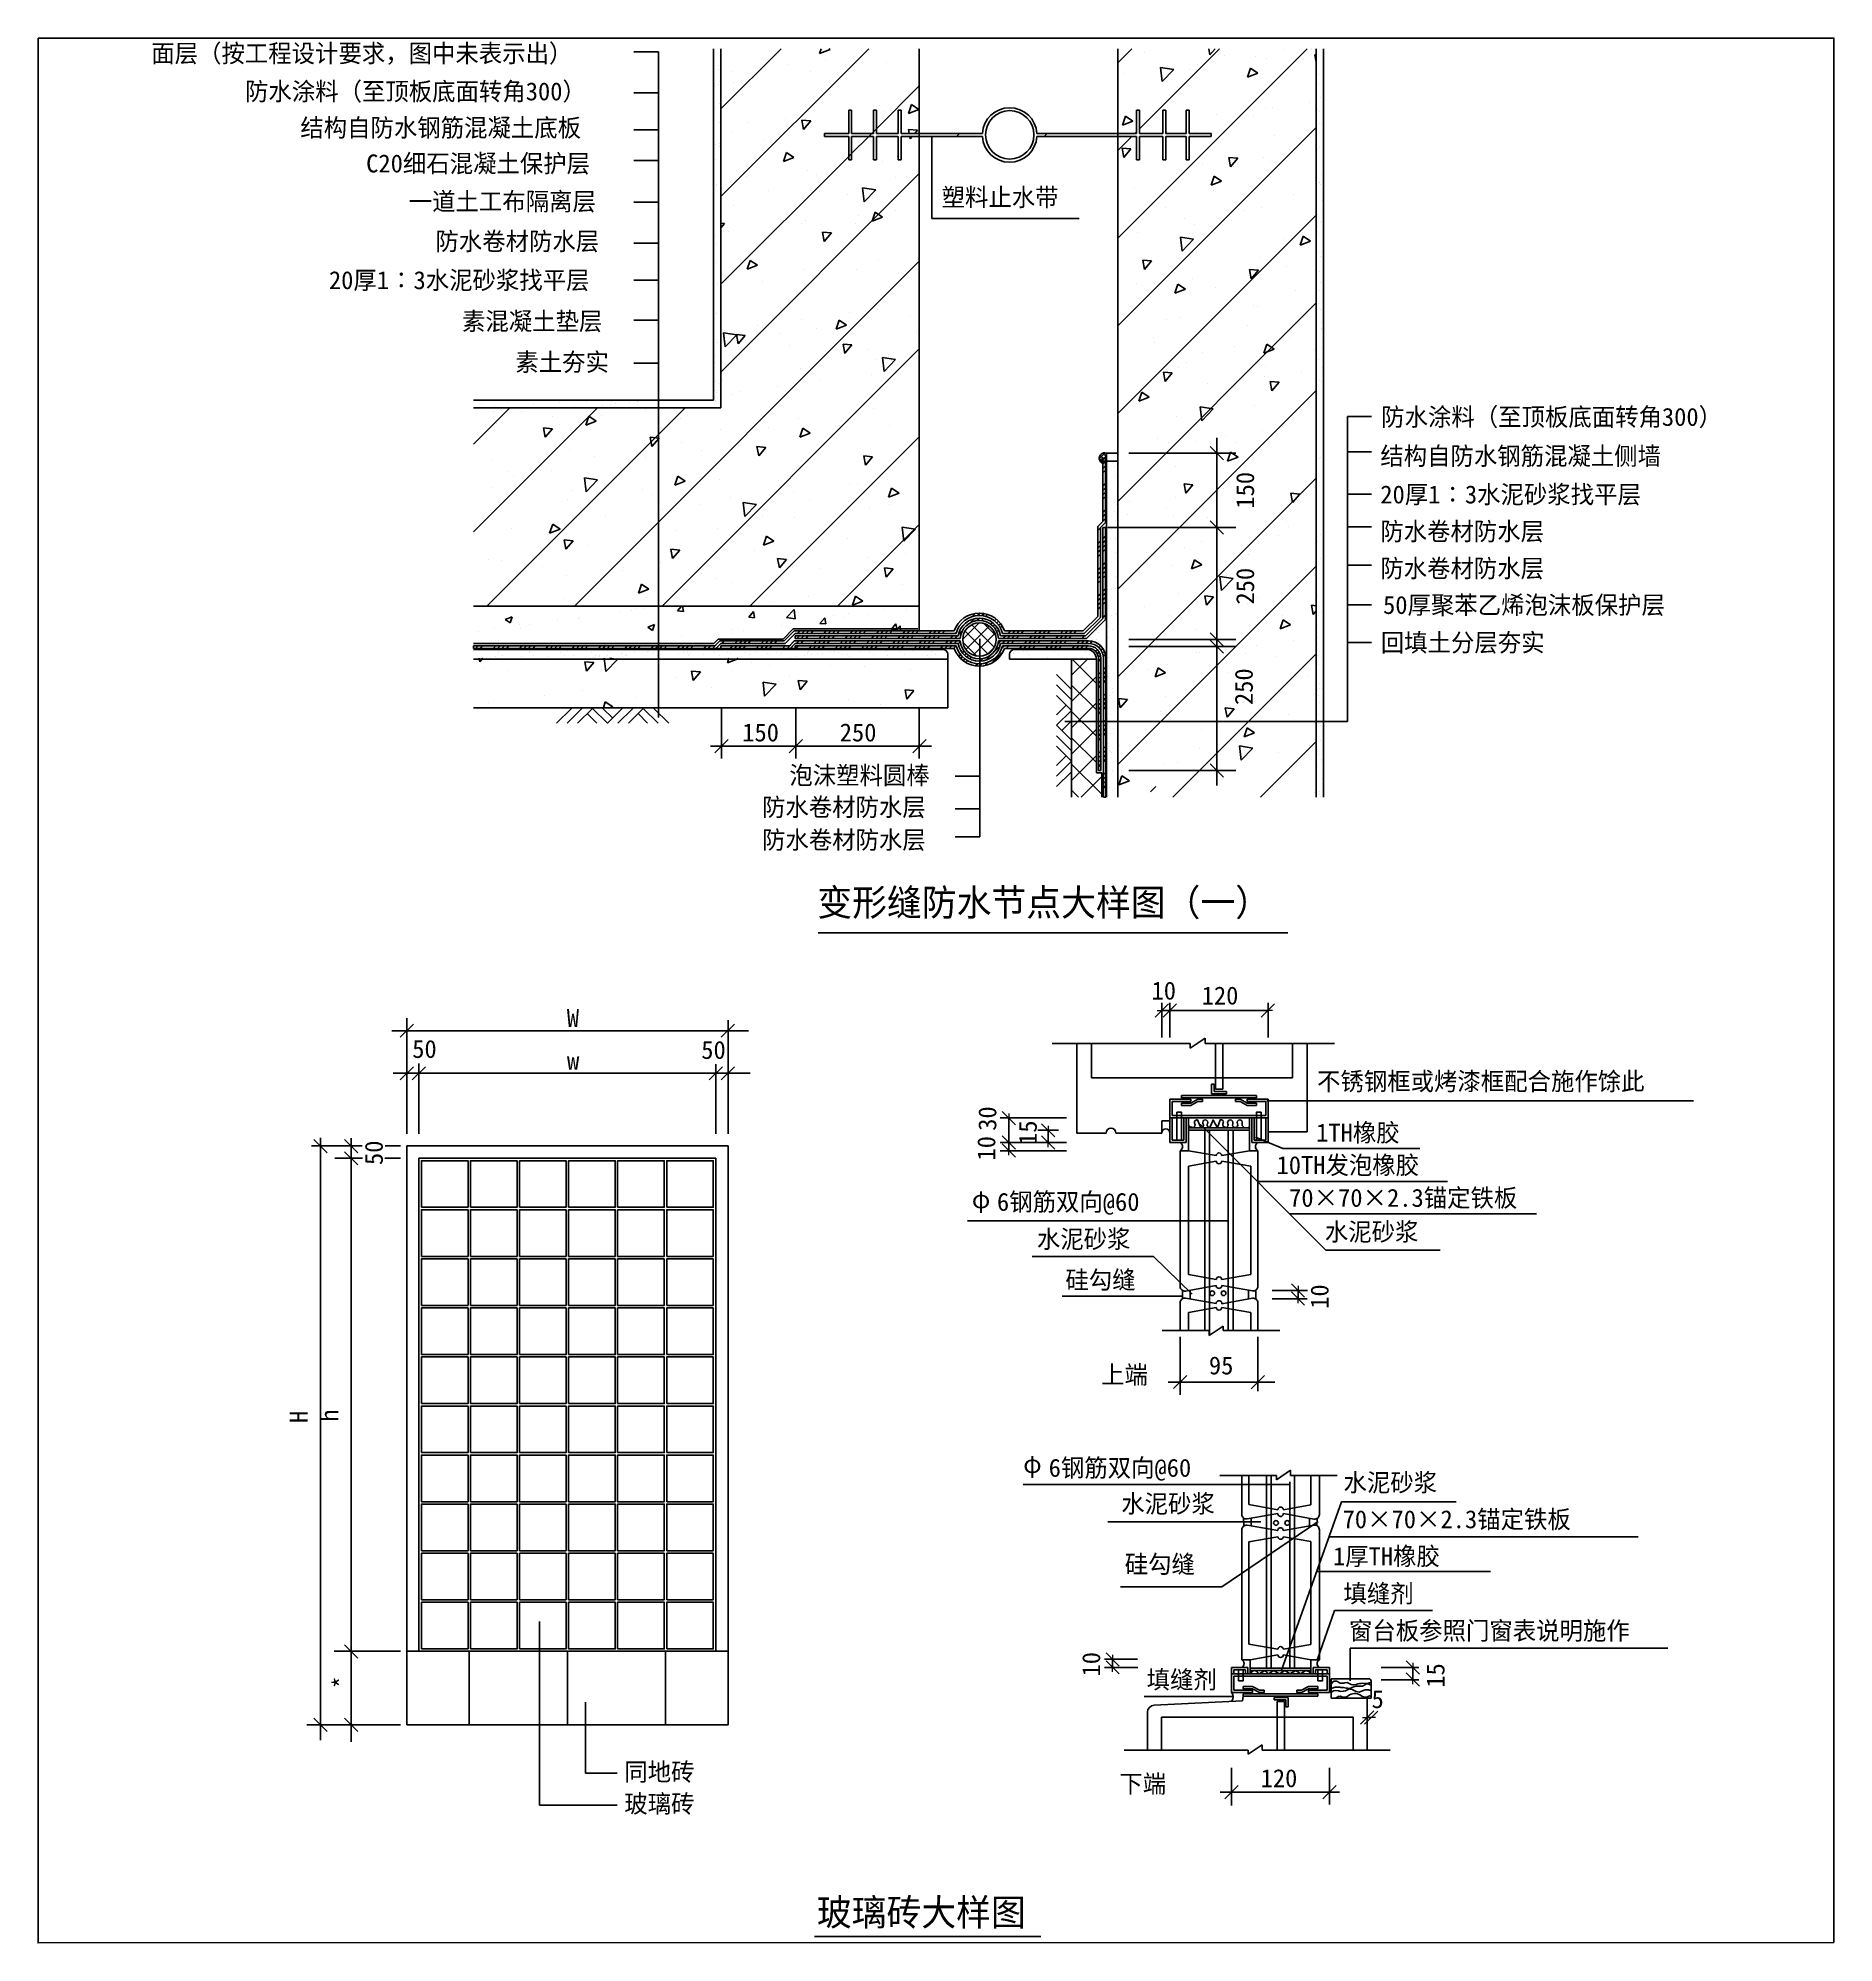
# Model space of a CAD drawing. Header units: metres. Extents: x -6662 to 47632, y 410 to 57999.
import ezdxf

# ---------------------------------------------------------------- set-up
doc = ezdxf.new("R2010")
doc.units = ezdxf.units.M
for name, color, linetype in [('BLK', 7, 'Continuous'), ('DH', 1, 'Continuous'), ('DIM', 3, 'Continuous'), ('DRAW', 7, 'Continuous'), ('EX', 2, 'Continuous'), ('FIN4$0$DIM', 9, 'Continuous'), ('FIN4$0$GLASS', 151, 'Continuous'), ('FIN4$0$WALL01', 3, 'Continuous'), ('FL', 2, 'Continuous'), ('HAT', 5, 'Continuous'), ('HATCH', 2, 'Continuous'), ('I-TEXT', 7, 'Continuous'), ('MEM', 4, 'Continuous'), ('OL', 3, 'Continuous'), ('PL', 1, 'Continuous'), ('Q', 4, 'Continuous'), ('TEXT', 4, 'Continuous'), ('文字', 7, 'Continuous')]:
    doc.layers.add(name, color=color, linetype=linetype)

msp = doc.modelspace()

# ---------------------------------------------------------------- texts
for s, p in [('10', (27000.91, 28929.33)), ('120', (28517.36, 28780.79)), ('W', (9323.18, 28098.26)), ('50', (4648.92, 27165.68)), ('50', (13387.84, 27136.81)), ('w', (9328.38, 26810.55)), ('95', (28736.21, 17597.43)), ('5', (33654.23, 7508.53)), ('120', (30298.87, 5118.72))]:
    msp.add_text(s, height=544).set_placement(p)
for s, p in [('30', (22309.03, 24962.6)), ('10', (22278.16, 24064.02)), ('15', (23532.17, 24536.12)), ('50', (3760.63, 23927.81)), ('10', (32352.79, 19580.2)), ('H', (1487.78, 16129.76)), ('h', (2414.8, 16167.23)), ('10', (25448.13, 8464.87)), ('15', (35859.4, 8126.12)), ('*', (2791.92, 8104.62))]:
    msp.add_text(s, height=544, rotation=90).set_placement(p)
at = {"layer": 'BLK'}
for s, p in [('上端', (25475.92, 17318.52)), ('下端', (26026.75, 4949.44))]:
    msp.add_text(s, height=544, dxfattribs=at).set_placement(p)
at = {"layer": 'HATCH'}
for s, p in [('变形缝防水节点大样图（一）', (16895.98, 31461.61)), ('玻璃砖大样图', (16882.68, 931.82))]:
    msp.add_text(s, height=810, dxfattribs=at).set_placement(p)
at = {"layer": 'I-TEXT'}
msp.add_text('填缝剂', height=544, dxfattribs=at).set_placement((26854.52, 8097.94))
at = {"layer": 'Q'}
for p in [(21566.74, 22621.24), (23119.32, 14617.83)]:
    msp.add_text('φ', height=544, dxfattribs=at).set_placement(p)
at = {"layer": 'TEXT'}
for s, p in [('面层（按工程设计要求，图中未表示出）', (-3238.79, 57267.06)), ('防水涂料（至顶板底面转角300）', (-405.08, 56116.2)), ('结构自防水钢筋混凝土底板', (1266.15, 55018.12)), ('C20细石混凝土保护层', (3256.82, 53937.56)), ('一道土工布隔离层', (4543.58, 52789.3)), ('塑料止水带', (20655.33, 52916.53)), ('防水卷材防水层', (5350.4, 51585.6)), ('20厚1∶3水泥砂浆找平层', (2130.74, 50409.1)), ('素混凝土垫层', (6154.08, 49168.52)), ('素土夯实', (7766.65, 47932.06)), ('防水涂料（至顶板底面转角300）', (33945.38, 46275.15)), ('结构自防水钢筋混凝土侧墙', (33917.7, 45093.88)), ('20厚1∶3水泥砂浆找平层', (33917.7, 43930.42)), ('防水卷材防水层', (33917.7, 42814.12)), ('防水卷材防水层', (33917.7, 41695.99)), ('50厚聚苯乙烯泡沫板保护层', (34000.75, 40588.73)), ('回填土分层夯实', (33933.5, 39451.54)), ('150', (14626.38, 36735.28)), ('250', (17574.31, 36735.28)), ('泡沫塑料圆棒', (16051.28, 35440.34)), ('防水卷材防水层', (15224.21, 34478.49)), ('防水卷材防水层', (15224.21, 33487.3))]:
    msp.add_text(s, height=544, dxfattribs=at).set_placement(p)
for s, p in [('150', (30102.54, 43773.49)), ('250', (30102.54, 40872.97)), ('250', (30062.98, 37834.69))]:
    msp.add_text(s, height=544, rotation=90, dxfattribs=at).set_placement(p)
at = {"layer": '文字'}
for s, p in [('不锈钢框或烤漆框配合施作馀此', (32005.47, 26187.46)), ('1TH橡胶', (31977.91, 24635.2)), ('10TH发泡橡胶', (30781.2, 23653.94)), ('6钢筋双向@60 ', (22328.28, 22543.69)), ('70×70×2.3锚定铁板', (31160.28, 22664.84)), ('水泥砂浆', (23535.12, 21417.55)), ('水泥砂浆', (32241.53, 21638.48)), ('硅勾缝', (24397.34, 20184.87)), ('6钢筋双向@60', (23891.52, 14502.2)), ('水泥砂浆', (32805.13, 14057.96)), ('水泥砂浆', (26085.84, 13416.13)), ('70×70×2.3锚定铁板', (32776.74, 12946.61)), ('硅勾缝', (26190.21, 11589.74)), ('1厚TH橡胶', (32485.3, 11829.46)), ('填缝剂', (32805.37, 10701.76)), ('窗台板参照门窗表说明施作', (32971.59, 9576.86)), ('同地砖', (11061.65, 5310.96)), ('玻璃砖', (11061.65, 4346.14))]:
    msp.add_text(s, height=544, dxfattribs=at).set_placement(p)

# ---------------------------------------------------------------- blocks, each defined once
blk = doc.blocks.new('QS', base_point=(2.2, 4.82))
at = {"layer": 'OL'}
for p, q in [((2.2, 4.82), (2.09, 4.82)), ((2.29, 4.52), (2.09, 4.82)), ((2.2, 4.52), (2.29, 4.52))]:
    blk.add_line(p, q, dxfattribs=at)
blk = doc.blocks.new('DIMTCK')
at = {"lineweight": 15}
blk.add_line((9.15, 0), (-8.19, 0), dxfattribs=at)
blk.add_lwpolyline([(-13.56, -13.4), (13.2, 13.33)])

# ---------------------------------------------------------------- linework, layer by layer
for p, q in [((16926.3, 30952.06), (31123.71, 30952.06)), ((29124.3, 11171.79), (26064.25, 11177.44)), ((16807.65, 607.4), (23651.75, 607.4))]:
    msp.add_line(p, q)
msp.add_lwpolyline([(-6662, 57998.96), (47631.69, 57998.96), (47626.27, 424.45), (-6662, 410.39)], close=True)
at = {"layer": 'BLK'}
for p, q in [((14197.16, 9226.22), (4482.01, 9226.22)), ((6373.13, 9226.22), (6373.13, 7001.38)), ((9339.58, 9226.22), (9339.58, 7001.38)), ((12306.04, 9226.22), (12306.04, 7001.38))]:
    msp.add_line(p, q, dxfattribs=at)
at = {"layer": 'DH'}
for p, q in [((28936.73, 27598.84), (28936.73, 26224.38)), ((29159.21, 26224.38), (29159.21, 27598.84)), ((28936.73, 26224.38), (29159.21, 26224.38)), ((28616.78, 24979.18), (28616.78, 18959.29)), ((28758.04, 24979.18), (28758.04, 18805.81)), ((29323.07, 24979.18), (29323.07, 18959.29)), ((29464.33, 24979.18), (29464.33, 18959.29)), ((30479.51, 8713.41), (30479.51, 14542.47)), ((30620.77, 8713.41), (30620.77, 14542.47)), ((31327.07, 8713.41), (31327.07, 14542.47)), ((31185.81, 8713.41), (31185.81, 14353.17)), ((30804.41, 6241.36), (30804.41, 7713.09)), ((30804.41, 7713.09), (31016.3, 7713.09)), ((31016.3, 7713.09), (31016.3, 6241.36))]:
    msp.add_line(p, q, dxfattribs=at)
for points in [[(27769.22, 24679), (27769.22, 25522.32), (27910.48, 25522.32), (27910.48, 24679)], [(30311.89, 24679), (30311.89, 25522.32), (30170.63, 25522.32), (30170.63, 24679)], [(29631.95, 8667.65), (29631.95, 8334.63), (29773.21, 8334.63), (29773.21, 8667.65)], [(32174.63, 8667.65), (32174.63, 8334.63), (32033.37, 8334.63), (32033.37, 8667.65)]]:
    msp.add_lwpolyline(points, dxfattribs=at)
at = {"layer": 'DIM'}
for p, q in [((27310.12, 28832.75), (27310.12, 27787.42)), ((27557.33, 28832.75), (27557.33, 27787.42)), ((30523.78, 28832.75), (30523.78, 27787.42)), ((4482.01, 24873.7), (4482.01, 28369.92)), ((14197.16, 24873.7), (14197.16, 28311.44)), ((27310.12, 28602.49), (27310.12, 28612.43)), ((27325.12, 28602.43), (27542.33, 28602.43)), ((27557.33, 28602.49), (27557.33, 28612.43)), ((27557.33, 28602.49), (27557.33, 28612.43)), ((27572.33, 28602.43), (30508.78, 28602.43)), ((30523.78, 28602.49), (30523.78, 28612.43)), ((4032.21, 27990.12), (14819.3, 27990.12)), ((4076.45, 26700.69), (4837.82, 26700.69)), ((4482.01, 24873.7), (4482.01, 26710.69)), ((4852.82, 24873.7), (4852.82, 26994.4)), ((4852.82, 24873.7), (4852.82, 26994.4)), ((4867.82, 26700.69), (14865.94, 26700.69)), ((13826.35, 24873.7), (13826.35, 26975.5)), ((13826.35, 24873.7), (13826.35, 26710.69)), ((13841.35, 26700.69), (14182.16, 26700.69)), ((14197.16, 24873.7), (14197.16, 26710.69)), ((22422.03, 25349.99), (24427.12, 25349.99)), ((22687.79, 25349.99), (22697.72, 25349.99)), ((22687.72, 25334.99), (22687.72, 24623.37)), ((23568.39, 24979.18), (24193.43, 24979.18)), ((23874.31, 24964.18), (23874.31, 24623.37)), ((23874.37, 24979.18), (23884.31, 24979.18)), ((3139.42, 24503.48), (1605.56, 24503.48)), ((1873.9, 6539.55), (1873.9, 24752.88)), ((3128.52, 24503.48), (2790.92, 24503.48)), ((2800.92, 24147.67), (2800.92, 24743.96)), ((4297.7, 24503.48), (3831.23, 24503.48)), ((4297.7, 24503.48), (3863.91, 24503.48)), ((22422.03, 24608.37), (24427.12, 24608.37)), ((22422.03, 24361.17), (24427.12, 24361.17)), ((22687.66, 24608.37), (22677.72, 24608.37)), ((22687.66, 24608.37), (22677.72, 24608.37)), ((22687.66, 24361.17), (22677.72, 24361.17)), ((22687.72, 24593.37), (22687.72, 24376.17)), ((23874.24, 24608.37), (23864.31, 24608.37)), ((3144.87, 24132.67), (2313.89, 24132.67)), ((2877.95, 24132.67), (2790.92, 24132.67)), ((2800.92, 9241.22), (2800.92, 24117.67)), ((4297.7, 24132.67), (3825.78, 24132.67)), ((4297.7, 24132.67), (3891.15, 24132.67)), ((31716.17, 20133.89), (30649.91, 20133.89)), ((31710.31, 19886.69), (30649.91, 19886.69)), ((31429.54, 20133.89), (31419.6, 20133.89)), ((31429.54, 19886.69), (31419.6, 19886.69)), ((31429.6, 20118.89), (31429.6, 19901.69)), ((27866.33, 18732.74), (27866.33, 16976.98)), ((30214.78, 18732.74), (30214.78, 17089.59)), ((27500.47, 17367.55), (30724.31, 17367.55)), ((27866.33, 17367.62), (27866.33, 17377.55)), ((30214.78, 17367.62), (30214.78, 17377.55)), ((4297.7, 9226.22), (2284.83, 9226.22)), ((4297.7, 9226.22), (2569.85, 9226.22)), ((2800.92, 6492.03), (2800.92, 9211.22)), ((25580.72, 8985.49), (26580.42, 8985.49)), ((25580.72, 8738.28), (26589.61, 8738.28)), ((25721.07, 8985.49), (25711.13, 8985.49)), ((25721.07, 8738.28), (25711.13, 8738.28)), ((25825.57, 8970.49), (25825.57, 8753.28)), ((33940.68, 8738.28), (35079.08, 8738.28)), ((34903.49, 8738.28), (34893.55, 8738.28)), ((34903.55, 8723.28), (34903.55, 8382.47)), ((33940.68, 8367.47), (35079.08, 8367.47)), ((34903.49, 8367.47), (34893.55, 8367.47)), ((4297.7, 7001.38), (1464.25, 7001.38)), ((4297.7, 7001.38), (2790.92, 7001.38)), ((33516.6, 7221.2), (33516.6, 7231.14)), ((33531.6, 7221.14), (33625.2, 7221.14)), ((33640.2, 7221.2), (33640.2, 7231.14)), ((29420.06, 5704.84), (29420.06, 4568.5)), ((32386.52, 5704.84), (32386.52, 4592.64)), ((29076.95, 4970.47), (32688.96, 4970.47)), ((29420.06, 4970.53), (29420.06, 4980.47)), ((32386.52, 4970.53), (32386.52, 4980.47))]:
    msp.add_line(p, q, dxfattribs=at)
at = {"layer": 'DRAW'}
for p, q in [((13755.37, 57677.72), (13755.37, 47049.07)), ((13980.37, 57677.72), (13980.37, 46824.07)), ((19980.37, 57677.72), (19980.37, 40824.07)), ((31980.37, 57677.72), (31980.37, 35048.79)), ((32205.37, 57677.72), (32205.37, 35048.79)), ((17844.76, 55115.01), (17844.76, 55820.01)), ((17844.76, 55820.01), (17934.76, 55820.01)), ((17934.76, 55820.01), (17934.76, 55115.01)), ((18594.76, 55115.01), (18594.76, 55820.01)), ((18594.76, 55820.01), (18684.76, 55820.01)), ((18684.76, 55820.01), (18684.76, 55115.01)), ((19344.76, 55115.01), (19344.76, 55820.01)), ((19344.76, 55820.01), (19434.76, 55820.01)), ((19434.76, 55820.01), (19434.76, 55115.01)), ((26546.79, 55115.01), (26546.79, 55820.01)), ((26546.79, 55820.01), (26636.79, 55820.01)), ((26636.79, 55820.01), (26636.79, 55115.01)), ((27341.79, 55115.01), (27341.79, 55820.01)), ((27341.79, 55820.01), (27431.79, 55820.01)), ((27431.79, 55820.01), (27431.79, 55115.01)), ((28046.79, 55115.01), (28046.79, 55820.01)), ((28046.79, 55820.01), (28136.79, 55820.01)), ((28136.79, 55820.01), (28136.79, 55115.01)), ((17117.07, 55115.01), (17844.76, 55115.01)), ((17117.07, 55025.01), (17117.07, 55115.01)), ((17844.76, 55025.01), (17117.07, 55025.01)), ((17844.76, 54320.01), (17844.76, 55025.01)), ((17934.76, 55115.01), (18594.76, 55115.01)), ((17934.76, 55025.01), (17934.76, 54320.01)), ((18594.76, 55025.01), (17934.76, 55025.01)), ((18594.76, 54320.01), (18594.76, 55025.01)), ((18684.76, 55115.01), (19344.76, 55115.01)), ((19344.76, 55025.01), (18684.76, 55025.01)), ((18684.76, 55025.01), (18684.76, 54320.01)), ((19344.76, 54320.01), (19344.76, 55025.01)), ((19434.76, 55115.01), (21886.83, 55115.01)), ((21886.83, 55025.01), (19434.76, 55025.01)), ((19434.76, 55025.01), (19434.76, 54320.01)), ((23534.37, 55115.01), (26546.79, 55115.01)), ((26546.79, 55025.01), (23534.37, 55025.01)), ((26546.79, 54320.01), (26546.79, 55025.01)), ((26636.79, 55115.01), (27341.79, 55115.01)), ((27341.79, 55025.01), (26636.79, 55025.01)), ((26636.79, 55025.01), (26636.79, 54320.01)), ((27341.79, 54320.01), (27341.79, 55025.01)), ((27431.79, 55115.01), (28046.79, 55115.01)), ((27431.79, 55025.01), (27431.79, 54320.01)), ((28046.79, 55025.01), (27431.79, 55025.01)), ((28046.79, 54320.01), (28046.79, 55025.01)), ((28136.79, 55115.01), (28800.24, 55115.01)), ((28136.79, 55025.01), (28136.79, 54320.01)), ((28800.24, 55025.01), (28136.79, 55025.01)), ((28800.24, 55115.01), (28800.24, 55025.01)), ((17934.76, 54320.01), (17844.76, 54320.01)), ((18684.76, 54320.01), (18594.76, 54320.01)), ((18684.76, 54320.01), (18684.76, 54320.01)), ((19434.76, 54320.01), (19344.76, 54320.01)), ((26636.79, 54320.01), (26546.79, 54320.01)), ((27431.79, 54320.01), (27341.79, 54320.01)), ((28136.79, 54320.01), (28046.79, 54320.01)), ((13755.37, 47049.07), (6499.31, 47049.07)), ((13980.37, 46824.07), (6499.31, 46824.07)), ((25508.94, 45306.62), (25508.94, 45145.47)), ((25508.94, 45213.05), (25979.9, 45213.05)), ((25530.37, 45302.79), (25529.76, 45142.87)), ((25605.37, 45302.79), (25530.37, 45302.79)), ((25605.37, 45213.05), (25605.37, 45302.79)), ((25635.37, 45213.05), (25605.37, 45213.05)), ((25633.83, 45449.57), (25635.37, 45213.05)), ((25635.37, 45453.15), (25635.37, 35048.79)), ((25635.37, 45453.15), (25980.37, 45453.15)), ((19980.37, 40824.07), (6499.31, 40824.07)), ((19980.37, 40074.07), (19980.37, 40824.07)), ((13898.62, 39830.34), (13763.61, 39695.48)), ((15860.27, 39830.34), (13898.62, 39830.34)), ((16166.37, 40140.01), (15860.27, 39830.34)), ((19938.77, 40140.01), (16166.37, 40140.01)), ((16230.37, 39849.07), (16230.37, 39924.07)), ((20689.79, 39519.07), (6499.31, 39519.07)), ((20839.79, 39219.07), (6499.31, 39219.07)), ((13763.61, 39695.48), (6501.66, 39695.48)), ((20839.79, 39219.07), (20839.79, 39369.07)), ((20839.79, 37749.07), (20839.79, 39219.07)), ((22710.19, 39219.07), (22710.19, 39369.07)), ((23610.37, 39218.33), (22710.19, 39219.07)), ((25035.37, 39519.07), (22860.19, 39519.07)), ((23610.37, 39218.33), (25335.37, 39218.33)), ((24585.37, 39218.33), (24585.37, 35048.79)), ((25335.37, 39218.33), (25335.37, 35787.38)), ((20839.79, 37749.07), (6499.31, 37749.07)), ((18589.79, 37749.07), (6942.21, 37749.07)), ((25335.37, 35787.38), (25500.81, 35787.38)), ((25500.81, 35787.38), (25500.81, 35053.16))]:
    msp.add_line(p, q, dxfattribs=at)
for centre, radius in [((22715.07, 55073.8), 732.25), ((21795.51, 39812.71), 503.77)]:
    msp.add_circle(centre, radius, dxfattribs=at)
for centre, radius, start, end in [((22710.6, 55070.01), 825, 3.13, 176.87), ((22710.6, 55070.01), 825, 183.13, 356.87), ((25580.66, 45296.61), 161.94, 70.83, 251.68), ((20689.79, 39369.07), 150, 0, 90), ((22860.19, 39369.07), 150, 90, 180), ((25035.37, 39219.07), 300, 0, 90)]:
    msp.add_arc(centre, radius, start, end, dxfattribs=at)
at = {"layer": 'EX'}
for p, q in [((24739.19, 27598.84), (24739.19, 24896.3)), ((25184.16, 26560.58), (25184.16, 27598.84)), ((31265.4, 27598.84), (31265.4, 26560.58)), ((31710.37, 24929.03), (31710.37, 27598.84)), ((31265.4, 26560.58), (25184.16, 26560.58)), ((28193, 25915.03), (27557.33, 25915.03)), ((27557.33, 25915.03), (27557.33, 25349.99)), ((27910.48, 26028.03), (30170.63, 26028.03)), ((27910.48, 25957.4), (27910.48, 26028.03)), ((30170.63, 25957.4), (27910.48, 25957.4)), ((28193, 25802.02), (28404.89, 25915.03)), ((28193, 25844.4), (28193, 25915.03)), ((28546.15, 25915.03), (28404.89, 25915.03)), ((28546.15, 25915.03), (28546.15, 25844.4)), ((28892.23, 26372.71), (28818.07, 26372.71)), ((28818.07, 26372.71), (28818.07, 26076.06)), ((28818.07, 26076.06), (29263.04, 26076.06)), ((28892.23, 26150.22), (28892.23, 26372.71)), ((29263.04, 26150.22), (28892.23, 26150.22)), ((29263.04, 26076.06), (29263.04, 26150.22)), ((29534.96, 25915.03), (29534.96, 25844.4)), ((29534.96, 25915.03), (29676.22, 25915.03)), ((29888.11, 25802.02), (29676.22, 25915.03)), ((29888.11, 25915.03), (30523.78, 25915.03)), ((29888.11, 25844.4), (29888.11, 25915.03)), ((30170.63, 26028.03), (30170.63, 25957.4)), ((30523.78, 25915.03), (30523.78, 25349.99)), ((27557.33, 25349.99), (30523.78, 25349.99)), ((27557.33, 25349.99), (27557.33, 24608.37)), ((27627.96, 25844.4), (28193, 25844.4)), ((27627.96, 25420.62), (27627.96, 25844.4)), ((27627.96, 25420.62), (27627.96, 25632.51)), ((30453.15, 25420.62), (27627.96, 25420.62)), ((27627.96, 24679), (27627.96, 25349.99)), ((27910.48, 25802.02), (27910.48, 25731.39)), ((28193, 25802.02), (27910.48, 25802.02)), ((27910.48, 25731.39), (28193, 25731.39)), ((27981.11, 25349.99), (27981.11, 24679)), ((28051.74, 24608.37), (28051.74, 25349.99)), ((28122.37, 25349.99), (28122.37, 24361.17)), ((28193, 25731.39), (28404.89, 25844.4)), ((28546.15, 25844.4), (28404.89, 25844.4)), ((29534.96, 25844.4), (29676.22, 25844.4)), ((29888.11, 25731.39), (29676.22, 25844.4)), ((30453.15, 25844.4), (29888.11, 25844.4)), ((29888.11, 25802.02), (30170.63, 25802.02)), ((30170.63, 25731.39), (29888.11, 25731.39)), ((29958.74, 25349.99), (29958.74, 24361.17)), ((30029.37, 24608.37), (30029.37, 25349.99)), ((30100, 25349.99), (30100, 24679)), ((30170.63, 25802.02), (30170.63, 25731.39)), ((30453.15, 25420.62), (30453.15, 25844.4)), ((30453.15, 25420.62), (30453.15, 25632.51)), ((30453.15, 24679), (30453.15, 25349.99)), ((30523.78, 25349.99), (30523.78, 24608.37)), ((24739.19, 24896.3), (25629.13, 24896.3)), ((25925.77, 24896.3), (27310.12, 24896.3)), ((27310.12, 25267.1), (27310.12, 24896.3)), ((27557.33, 25267.1), (27310.12, 25267.1)), ((28122.37, 25053.34), (29958.74, 25053.34)), ((29958.74, 24979.18), (28122.37, 24979.18)), ((30523.78, 24929.03), (31710.37, 24929.03)), ((27557.33, 24608.37), (28051.74, 24608.37)), ((27981.11, 24679), (27627.96, 24679)), ((27866.33, 24361.17), (27866.33, 20245.28)), ((28122.37, 24361.17), (27866.33, 24361.17)), ((28122.37, 24361.17), (28957.05, 24213.99)), ((29958.74, 24361.17), (29124.06, 24213.99)), ((29958.74, 24361.17), (30214.78, 24361.17)), ((30523.78, 24608.37), (30029.37, 24608.37)), ((30100, 24679), (30453.15, 24679)), ((30214.78, 24361.17), (30214.78, 20248.18)), ((28122.37, 23897.14), (28957.05, 24044.31)), ((28122.37, 23897.14), (28122.37, 20614.8)), ((30002.89, 23889.35), (29124.06, 24044.31)), ((30002.89, 23889.35), (30002.89, 20622.58)), ((30214.78, 24078.65), (30214.78, 20435.86)), ((28032.12, 20119.22), (28956.95, 20282.3)), ((28122.37, 20614.8), (28957.05, 20467.62)), ((30002.89, 20622.58), (29124.06, 20467.62)), ((30048.99, 20122.13), (29124.09, 20285.22)), ((27866.33, 19763.29), (27866.33, 18928.33)), ((28032.12, 19902.41), (28956.95, 19739.33)), ((28122.37, 19472.46), (28957.05, 19619.64)), ((28166.3, 20142.88), (28166.3, 19878.75)), ((30002.89, 19464.68), (29124.06, 19619.64)), ((30048.99, 19899.5), (29124.09, 19736.41)), ((29931.3, 20142.88), (29931.3, 19878.75)), ((30214.78, 19760.38), (30214.78, 18928.33)), ((28122.37, 19472.46), (28122.37, 18928.33)), ((30002.89, 19464.68), (30002.89, 18928.33)), ((29729.07, 13367.62), (29729.07, 14542.47)), ((29940.96, 13663.33), (29940.96, 14542.47)), ((31821.48, 13655.55), (31821.48, 14542.47)), ((32077.51, 13364.71), (32077.51, 14542.47)), ((29894.86, 13228.51), (30819.76, 13391.59)), ((29940.96, 13663.33), (30819.78, 13508.37)), ((30012.55, 13016.73), (30012.55, 13249.26)), ((31821.48, 13655.55), (30986.8, 13508.37)), ((31911.72, 13225.6), (30986.9, 13388.67)), ((31777.54, 13016.73), (31777.54, 13249.26)), ((29729.07, 9255.58), (29729.07, 12898.37)), ((29729.07, 8973.06), (29729.07, 12898.37)), ((29894.86, 13037.48), (30819.76, 12874.39)), ((29940.96, 12537.03), (30819.78, 12691.99)), ((31821.48, 12544.81), (30986.8, 12691.99)), ((31911.72, 13040.39), (30986.9, 12877.32)), ((32077.51, 8973.06), (32077.51, 12901.27)), ((29940.96, 9444.88), (29940.96, 12537.03)), ((31821.48, 9437.09), (31821.48, 12544.81)), ((29940.96, 9444.88), (30819.78, 9289.92)), ((31821.48, 9437.09), (30986.8, 9289.92)), ((29420.06, 8264), (29420.06, 8738.28)), ((29420.06, 8738.28), (29914.47, 8738.28)), ((29490.69, 8667.65), (29490.69, 8546.52)), ((29843.84, 8667.65), (29490.69, 8667.65)), ((29985.1, 8973.06), (29729.07, 8973.06)), ((29843.84, 8546.52), (29843.84, 8667.65)), ((29914.47, 8738.28), (29914.47, 8546.52)), ((29985.1, 8973.06), (30819.78, 9120.24)), ((29985.1, 8546.52), (29985.1, 8973.06)), ((29985.1, 8713.41), (31821.48, 8713.41)), ((31821.48, 8642.78), (29985.1, 8642.78)), ((31821.48, 8973.06), (30986.8, 9120.24)), ((31821.48, 8546.52), (31821.48, 8973.06)), ((31821.48, 8973.06), (32077.51, 8973.06)), ((32386.52, 8738.28), (31892.11, 8738.28)), ((31892.11, 8738.28), (31892.11, 8546.52)), ((31962.74, 8546.52), (31962.74, 8667.65)), ((31962.74, 8667.65), (32315.89, 8667.65)), ((32315.89, 8667.65), (32315.89, 8546.52)), ((32386.52, 8264), (32386.52, 8738.28)), ((29420.06, 7981.48), (29420.06, 8546.52)), ((32386.52, 8546.52), (29420.06, 8546.52)), ((29490.69, 8475.89), (29490.69, 8264)), ((29490.69, 8475.89), (29490.69, 8052.11)), ((29490.69, 8475.89), (32315.89, 8475.89)), ((29773.21, 8165.12), (30055.73, 8165.12)), ((29773.21, 8094.49), (29773.21, 8165.12)), ((30055.73, 8094.49), (29773.21, 8094.49)), ((30055.73, 8165.12), (30267.62, 8052.11)), ((30055.73, 8094.49), (30267.62, 7981.48)), ((31750.85, 8165.12), (31538.96, 8052.11)), ((31750.85, 8094.49), (31538.96, 7981.48)), ((32033.37, 8165.12), (31750.85, 8165.12)), ((31750.85, 8094.49), (32033.37, 8094.49)), ((32033.37, 8094.49), (32033.37, 8165.12)), ((32315.89, 8475.89), (32315.89, 8264)), ((32315.89, 8475.89), (32315.89, 8052.11)), ((32386.52, 7981.48), (32386.52, 8546.52)), ((32428.9, 8397.85), (33569.57, 8397.85)), ((32428.9, 7804.56), (32428.9, 8397.85)), ((33640.2, 8327.22), (33640.2, 7804.56)), ((29748.68, 7729.36), (27078.68, 7595.7)), ((30055.73, 7981.48), (29420.06, 7981.48)), ((29490.69, 8052.11), (30055.73, 8052.11)), ((29773.21, 7868.47), (29748.68, 7729.36)), ((29773.21, 7868.47), (29773.21, 7939.1)), ((29773.21, 7939.1), (32033.37, 7939.1)), ((32033.37, 7868.47), (29773.21, 7868.47)), ((30055.73, 8052.11), (30055.73, 7981.48)), ((30408.88, 8052.11), (30267.62, 8052.11)), ((30408.88, 7981.48), (30267.62, 7981.48)), ((30408.88, 7981.48), (30408.88, 8052.11)), ((31129.31, 7826.1), (30705.53, 7826.1)), ((30705.53, 7826.1), (30705.53, 7755.47)), ((30705.53, 7755.47), (31058.68, 7755.47)), ((31058.68, 7755.47), (31058.68, 7543.58)), ((31058.68, 7543.58), (31129.31, 7543.58)), ((31129.31, 7543.58), (31129.31, 7826.1)), ((31397.7, 8052.11), (31538.96, 8052.11)), ((31397.7, 7981.48), (31397.7, 8052.11)), ((31397.7, 7981.48), (31538.96, 7981.48)), ((32315.89, 8052.11), (31750.85, 8052.11)), ((31750.85, 8052.11), (31750.85, 7981.48)), ((31750.85, 7981.48), (32386.52, 7981.48)), ((32033.37, 7939.1), (32033.37, 7868.47)), ((33640.2, 7804.56), (32428.9, 7804.56)), ((33516.6, 7804.56), (33516.6, 6241.36)), ((26877.38, 6241.36), (26877.38, 7384.08)), ((27301.16, 7230.18), (27301.16, 6241.36)), ((33092.82, 7230.18), (27301.16, 7230.18)), ((33092.82, 6241.36), (33092.82, 7230.18))]:
    msp.add_line(p, q, dxfattribs=at)
for points in [[(27940.75, 20133.89), (27938.55, 19886.53)], [(30156.73, 20147.1), (30159.18, 19872.71)], [(29787.11, 13012.51), (29784.95, 13255.08)], [(32003.09, 13025.72), (32005.02, 13241.32)]]:
    msp.add_lwpolyline(points, dxfattribs=at)
for centre, radius, start, end in [((25777.45, 24896.3), 148.32, 0, 180), ((27433.72, 24896.3), 123.6, 0, 180), ((27796.01, 24484.77), 142.2, 299.64, 60.36), ((29040.56, 24209.84), 83.61, 2.85, 177.15), ((30285.1, 24484.77), 142.2, 119.64, 240.36), ((29040.56, 24048.47), 83.61, 182.85, 357.15), ((28007.59, 20258.34), 141.26, 180, 280), ((29040.56, 20281.59), 83.61, 179.52, 2.49), ((29040.56, 20463.47), 83.61, 2.85, 177.15), ((30073.52, 20261.25), 141.26, 260, 0), ((28007.59, 19763.29), 141.26, 80, 180), ((29040.56, 19740.04), 83.61, 357.51, 180.48), ((29040.56, 19623.79), 83.61, 182.85, 357.15), ((30073.52, 19760.38), 141.26, 0, 100), ((29870.33, 13367.62), 141.26, 180, 280), ((30903.29, 13387.97), 83.61, 177.51, 0.48), ((30903.29, 13504.22), 83.61, 2.85, 177.15), ((31936.25, 13364.71), 141.26, 260, 0), ((29870.33, 12898.37), 141.26, 80, 180), ((30903.29, 12878.02), 83.61, 359.52, 182.49), ((30903.29, 12696.14), 83.61, 182.85, 357.15), ((31936.25, 12901.27), 141.26, 0, 100), ((30903.29, 9285.76), 83.61, 2.85, 177.15), ((29669.16, 8855.67), 131.79, 297.04, 62.96), ((30903.29, 9124.39), 83.61, 182.85, 357.15), ((32137.42, 8855.67), 131.79, 117.04, 242.96), ((33569.57, 8327.22), 70.63, 0, 90), ((27089.27, 7384.08), 211.89, 92.87, 180), ((29253.28, 7845.63), 215.11, 321.95, 39.17)]:
    msp.add_arc(centre, radius, start, end, dxfattribs=at)
at = {"layer": 'FIN4$0$DIM'}
for p, q in [((4852.82, 24132.67), (4852.82, 9226.22)), ((13826.35, 24132.67), (4852.82, 24132.67)), ((13826.35, 9226.22), (13826.35, 24132.67)), ((4852.82, 9226.22), (13826.35, 9226.22))]:
    msp.add_line(p, q, dxfattribs=at)
at = {"layer": 'FIN4$0$GLASS'}
for points in [[(4926.98, 22649.44), (6336.04, 22649.44), (6336.04, 24058.51), (4926.98, 24058.51)], [(6410.21, 22649.44), (7819.27, 22649.44), (7819.27, 24058.51), (6410.21, 24058.51)], [(7893.44, 22649.44), (9302.5, 22649.44), (9302.5, 24058.51), (7893.44, 24058.51)], [(9376.66, 22649.44), (10785.73, 22649.44), (10785.73, 24058.51), (9376.66, 24058.51)], [(10859.89, 22649.44), (12268.96, 22649.44), (12268.96, 24058.51), (10859.89, 24058.51)], [(12343.12, 22649.44), (13752.19, 22649.44), (13752.19, 24058.51), (12343.12, 24058.51)], [(4926.98, 21166.21), (6336.04, 21166.21), (6336.04, 22575.28), (4926.98, 22575.28)], [(6410.21, 21166.21), (7819.27, 21166.21), (7819.27, 22575.28), (6410.21, 22575.28)], [(7893.44, 21166.21), (9302.5, 21166.21), (9302.5, 22575.28), (7893.44, 22575.28)], [(9376.66, 21166.21), (10785.73, 21166.21), (10785.73, 22575.28), (9376.66, 22575.28)], [(10859.89, 21166.21), (12268.96, 21166.21), (12268.96, 22575.28), (10859.89, 22575.28)], [(12343.12, 21166.21), (13752.19, 21166.21), (13752.19, 22575.28), (12343.12, 22575.28)], [(4926.98, 19682.99), (6336.04, 19682.99), (6336.04, 21092.05), (4926.98, 21092.05)], [(6410.21, 19682.99), (7819.27, 19682.99), (7819.27, 21092.05), (6410.21, 21092.05)], [(7893.44, 19682.99), (9302.5, 19682.99), (9302.5, 21092.05), (7893.44, 21092.05)], [(9376.66, 19682.99), (10785.73, 19682.99), (10785.73, 21092.05), (9376.66, 21092.05)], [(10859.89, 19682.99), (12268.96, 19682.99), (12268.96, 21092.05), (10859.89, 21092.05)], [(12343.12, 19682.99), (13752.19, 19682.99), (13752.19, 21092.05), (12343.12, 21092.05)], [(4926.98, 18199.76), (6336.04, 18199.76), (6336.04, 19608.82), (4926.98, 19608.82)], [(6410.21, 18199.76), (7819.27, 18199.76), (7819.27, 19608.82), (6410.21, 19608.82)], [(7893.44, 18199.76), (9302.5, 18199.76), (9302.5, 19608.82), (7893.44, 19608.82)], [(9376.66, 18199.76), (10785.73, 18199.76), (10785.73, 19608.82), (9376.66, 19608.82)], [(10859.89, 18199.76), (12268.96, 18199.76), (12268.96, 19608.82), (10859.89, 19608.82)], [(12343.12, 18199.76), (13752.19, 18199.76), (13752.19, 19608.82), (12343.12, 19608.82)], [(4926.98, 16716.53), (6336.04, 16716.53), (6336.04, 18125.6), (4926.98, 18125.6)], [(6410.21, 16716.53), (7819.27, 16716.53), (7819.27, 18125.6), (6410.21, 18125.6)], [(7893.44, 16716.53), (9302.5, 16716.53), (9302.5, 18125.6), (7893.44, 18125.6)], [(9376.66, 16716.53), (10785.73, 16716.53), (10785.73, 18125.6), (9376.66, 18125.6)], [(10859.89, 16716.53), (12268.96, 16716.53), (12268.96, 18125.6), (10859.89, 18125.6)], [(12343.12, 16716.53), (13752.19, 16716.53), (13752.19, 18125.6), (12343.12, 18125.6)], [(4926.98, 15233.3), (6336.04, 15233.3), (6336.04, 16642.37), (4926.98, 16642.37)], [(6410.21, 15233.3), (7819.27, 15233.3), (7819.27, 16642.37), (6410.21, 16642.37)], [(7893.44, 15233.3), (9302.5, 15233.3), (9302.5, 16642.37), (7893.44, 16642.37)], [(9376.66, 15233.3), (10785.73, 15233.3), (10785.73, 16642.37), (9376.66, 16642.37)], [(10859.89, 15233.3), (12268.96, 15233.3), (12268.96, 16642.37), (10859.89, 16642.37)], [(12343.12, 15233.3), (13752.19, 15233.3), (13752.19, 16642.37), (12343.12, 16642.37)], [(4926.98, 13750.07), (6336.04, 13750.07), (6336.04, 15159.14), (4926.98, 15159.14)], [(6410.21, 13750.07), (7819.27, 13750.07), (7819.27, 15159.14), (6410.21, 15159.14)], [(7893.44, 13750.07), (9302.5, 13750.07), (9302.5, 15159.14), (7893.44, 15159.14)], [(9376.66, 13750.07), (10785.73, 13750.07), (10785.73, 15159.14), (9376.66, 15159.14)], [(10859.89, 13750.07), (12268.96, 13750.07), (12268.96, 15159.14), (10859.89, 15159.14)], [(12343.12, 13750.07), (13752.19, 13750.07), (13752.19, 15159.14), (12343.12, 15159.14)], [(4926.98, 12266.84), (6336.04, 12266.84), (6336.04, 13675.91), (4926.98, 13675.91)], [(6410.21, 12266.84), (7819.27, 12266.84), (7819.27, 13675.91), (6410.21, 13675.91)], [(7893.44, 12266.84), (9302.5, 12266.84), (9302.5, 13675.91), (7893.44, 13675.91)], [(9376.66, 12266.84), (10785.73, 12266.84), (10785.73, 13675.91), (9376.66, 13675.91)], [(10859.89, 12266.84), (12268.96, 12266.84), (12268.96, 13675.91), (10859.89, 13675.91)], [(12343.12, 12266.84), (13752.19, 12266.84), (13752.19, 13675.91), (12343.12, 13675.91)], [(4926.98, 10783.61), (6336.04, 10783.61), (6336.04, 12192.68), (4926.98, 12192.68)], [(6410.21, 10783.61), (7819.27, 10783.61), (7819.27, 12192.68), (6410.21, 12192.68)], [(7893.44, 10783.61), (9302.5, 10783.61), (9302.5, 12192.68), (7893.44, 12192.68)], [(9376.66, 10783.61), (10785.73, 10783.61), (10785.73, 12192.68), (9376.66, 12192.68)], [(10859.89, 10783.61), (12268.96, 10783.61), (12268.96, 12192.68), (10859.89, 12192.68)], [(12343.12, 10783.61), (13752.19, 10783.61), (13752.19, 12192.68), (12343.12, 12192.68)], [(4926.98, 9300.38), (6336.04, 9300.38), (6336.04, 10709.45), (4926.98, 10709.45)], [(6410.21, 9300.38), (7819.27, 9300.38), (7819.27, 10709.45), (6410.21, 10709.45)], [(7893.44, 9300.38), (9302.5, 9300.38), (9302.5, 10709.45), (7893.44, 10709.45)], [(9376.66, 9300.38), (10785.73, 9300.38), (10785.73, 10709.45), (9376.66, 10709.45)], [(10859.89, 9300.38), (12268.96, 9300.38), (12268.96, 10709.45), (10859.89, 10709.45)], [(12343.12, 9300.38), (13752.19, 9300.38), (13752.19, 10709.45), (12343.12, 10709.45)]]:
    msp.add_lwpolyline(points, close=True, dxfattribs=at)
at = {"layer": 'FIN4$0$WALL01'}
for p, q in [((4482.01, 7001.38), (4482.01, 24503.48)), ((14197.16, 24503.48), (4482.01, 24503.48)), ((14197.16, 7001.38), (14197.16, 24503.48)), ((4482.01, 7001.38), (14197.16, 7001.38))]:
    msp.add_line(p, q, dxfattribs=at)
at = {"layer": 'FL'}
for centre in [(28838.81, 20050.37), (29179.57, 20050.37), (30764.27, 13109.24), (31105.04, 13109.24)]:
    msp.add_circle(centre, 70.63, dxfattribs=at)
at = {"layer": 'HAT'}
for points in [[(28122.37, 25289.75), (28122.03, 25135.59, 0.29), (28240.7, 25067.24, 0.51), (28314.94, 25178.6, -0.69), (28389.18, 25289.97), (28439.66, 25178.6), (28490.15, 25067.24, 0.68), (28556.96, 25178.6, -0.55), (28623.77, 25289.97, -0.57), (28693.56, 25178.6, 0.71), (28763.34, 25067.24), (28813.83, 25178.6), (28864.31, 25289.97), (28928.15, 25175.07), (28992, 25060.17), (29033.57, 25175.07), (29075.15, 25289.97, -0.73), (29164.02, 25193.97, 0.57), (29235.5, 25067.24, 0.56), (29308.25, 25178.6, -0.54), (29381.01, 25289.97, -0.54), (29455.25, 25175.07, 0.58), (29529.49, 25060.17, 0.53), (29600.75, 25175.07, -0.55), (29672.02, 25289.97, -0.51), (29741.26, 25195.11, 0.39), (29799.71, 25067.24, 0.24), (29958.74, 25077.74, 0.27)], [(32428.9, 8230.84), (32479.69, 8299.91), (32523.94, 8323.67, -0.23), (32651.48, 8292.73, 0.16), (32779.03, 8261.78, 0.06), (32848.34, 8274.96), (32917.65, 8288.14), (32978.29, 8257.2), (33038.94, 8226.26, 0.17), (33238.2, 8241.73, -0.07), (33437.46, 8257.2, -0.05), (33549.72, 8237.91, -0.02), (33640.2, 8208.95)], [(32428.9, 7978.71, -0.07), (32506.82, 8026.86), (32571.1, 8040.6), (32649.08, 8027.42, 0.07), (32727.05, 8014.24, 0.16), (32991.29, 8094.46, -0.13), (33255.52, 8174.68), (33318.58, 8171.82), (33381.63, 8168.95), (33450.45, 8210.21), (33519.28, 8251.47), (33595.33, 8272.1), (33640.2, 8284.27)], [(32428.9, 8107.07, -0.03), (32554.34, 8138.95), (32619.23, 8143.74, -0.02), (32760.42, 8132.43, -0.02), (32931.12, 8107.07, -0.07), (33104.39, 8050.34, 0.12), (33277.66, 7993.61), (33381.15, 8027.42, -0.1), (33484.63, 8061.23, -0.09), (33583.84, 8055.3, -0.03), (33640.2, 8037.85)], [(32571.1, 7804.56), (32641.74, 7855.21), (32714.53, 7865.26), (32757.85, 7852.08), (32801.17, 7838.9, 0.21), (32946, 7877.46, -0.16), (33130.38, 7947.77, -0.16), (33320.5, 7896.2, 0.25), (33510.62, 7844.63), (33549.6, 7860.1), (33588.59, 7875.57), (33639.77, 7859.16), (33640.2, 7858.5)]]:
    msp.add_lwpolyline(points, format="xyb", dxfattribs=at)
msp.add_lwpolyline([(29985.1, 8547.05), (30048.75, 8626.44), (30146.27, 8642.78), (30201.14, 8594.65), (30256.01, 8546.52), (30343.61, 8594.65), (30431.21, 8642.78), (30486.08, 8594.65), (30540.95, 8546.52), (30614.1, 8594.65), (30687.26, 8642.78), (30778.71, 8594.65), (30870.16, 8546.52), (30950.54, 8594.65), (31030.92, 8642.78), (31107.44, 8594.65), (31183.97, 8546.52), (31275.42, 8594.65), (31366.87, 8642.78), (31436.18, 8594.65), (31505.49, 8546.52), (31586.35, 8594.65), (31667.21, 8642.78), (31755.83, 8617.76), (31821.48, 8546.52)], dxfattribs=at)
at = {"layer": 'HATCH'}
for p, q in [((15800.33, 57677.72), (13980.37, 55857.76)), ((18451.98, 57677.72), (13980.37, 53206.11)), ((15441.75, 57633.07), (15441.75, 57633.07)), ((17280.34, 57655.26), (16965.26, 57534.31)), ((17013.4, 57677.72), (16965.27, 57534.28)), ((17280.34, 57655.26), (17247.05, 57677.72)), ((26406.68, 57677.47), (25980.37, 57251.16)), ((31706.84, 57674.33), (25980.37, 51947.86)), ((29056.76, 57675.9), (26636.79, 55255.92)), ((28731.81, 57677.72), (28765.82, 57493.35)), ((28920.48, 57677.72), (28765.81, 57493.39)), ((31001.99, 57650.92), (31001.99, 57650.92)), ((31840.89, 57674.25), (31840.89, 57674.25)), ((13897.47, 57169.47), (13897.47, 57169.47)), ((13908.43, 57037.67), (13908.43, 57037.67)), ((16006.31, 57208.59), (16006.31, 57208.59)), ((17132.83, 57356.9), (17132.83, 57356.9)), ((18977.25, 57274.18), (18977.25, 57274.18)), ((26792.14, 57561.81), (26792.14, 57561.81)), ((27676.26, 57048.43), (27276.05, 57110.5)), ((27276.06, 57110.47), (27325.77, 56683.1)), ((27294.62, 57075.72), (27294.62, 57075.72)), ((27676.26, 57048.43), (27325.77, 56683.14)), ((28153.68, 57035.33), (28153.68, 57035.33)), ((28377.65, 57200.45), (28377.65, 57200.45)), ((29194.34, 57460.31), (29194.34, 57460.31)), ((29990.68, 57085.41), (29899.44, 56813.48)), ((30214.51, 56934.47), (29990.67, 57085.45)), ((30136.6, 57449.87), (30136.6, 57449.87)), ((30490.92, 57372.73), (30490.92, 57372.73)), ((31596.54, 57358.81), (31596.54, 57358.81)), ((31980.37, 57489.67), (31941.45, 57493.08)), ((31941.46, 57493.03), (31980.37, 57282.09)), ((13782.99, 56653.84), (13782.99, 56653.84)), ((13801.71, 56589.11), (13801.71, 56589.11)), ((13916.37, 56591.43), (13916.37, 56591.43)), ((13939.15, 56674.4), (13939.15, 56674.4)), ((13963.72, 56987), (13963.72, 56987)), ((14302.01, 56984.21), (14302.01, 56984.21)), ((14367.03, 56648.71), (14367.03, 56648.71)), ((16704.27, 56986.1), (16704.27, 56986.1)), ((19980.37, 56554.46), (18684.76, 55258.84)), ((26168.09, 56927.41), (26168.09, 56927.41)), ((30214.51, 56934.47), (29899.43, 56813.52)), ((31989.44, 56950.48), (31989.44, 56950.48)), ((32049.14, 56634.74), (32049.14, 56634.74)), ((32053.05, 56901.72), (32053.05, 56901.72)), ((32175.65, 56554.15), (32175.65, 56554.15)), ((13815.7, 55881.4), (13815.7, 55881.4)), ((13935.27, 56013.38), (13935.27, 56013.38)), ((13975.37, 55886.64), (13975.37, 55886.64)), ((18791, 55956.2), (18791, 55956.2)), ((19742.59, 55994.43), (19651.35, 55722.49)), ((19966.43, 55843.48), (19742.59, 55994.46)), ((30436.2, 55874.7), (30436.2, 55874.7)), ((30657.08, 55899.39), (30657.08, 55899.39)), ((31783.61, 56047.71), (31783.61, 56047.71)), ((32109.88, 56189.6), (32109.88, 56189.6)), ((13954.17, 55435.33), (13954.17, 55435.33)), ((14822.49, 55433.73), (14822.49, 55433.73)), ((15949.02, 55582.04), (15949.02, 55582.04)), ((16307.03, 55668.32), (16307.03, 55668.32)), ((16696.45, 55496.6), (16427.48, 55520.14)), ((16427.49, 55520.1), (16479.52, 55238.03)), ((16696.45, 55496.6), (16479.51, 55238.06)), ((16649.55, 55488.08), (16649.55, 55488.08)), ((18709.23, 55566.82), (18709.23, 55566.82)), ((18922.53, 55776.16), (18922.53, 55776.16)), ((19966.43, 55843.48), (19651.34, 55722.53)), ((31980.37, 55296.21), (25980.37, 49296.21)), ((26110.81, 55300.87), (26110.81, 55300.87)), ((26209.68, 55634.03), (26118.43, 55362.09)), ((26433.51, 55483.08), (26118.43, 55362.13)), ((26433.51, 55483.08), (26209.67, 55634.06)), ((28952.78, 55675.02), (28952.78, 55675.02)), ((30096.24, 55625.64), (30096.24, 55625.64)), ((32027.1, 55835.82), (32027.1, 55835.82)), ((32078.28, 55422.42), (32078.28, 55422.42)), ((32082.4, 55785.15), (32082.4, 55785.15)), ((32142.59, 55417.16), (32142.59, 55417.16)), ((13807.47, 54794.81), (13807.47, 54794.81)), ((13933.98, 54714.22), (13933.98, 54714.22)), ((13949.42, 54820.73), (13949.42, 54820.73)), ((13973.06, 54857.29), (13973.06, 54857.29)), ((14312.31, 55150.68), (14312.31, 55150.68)), ((15255.96, 54948.08), (15255.96, 54948.08)), ((18450.92, 55025.01), (17934.76, 54508.84)), ((18540.92, 55115.01), (18450.92, 55025.01)), ((18594.76, 55168.84), (18540.92, 55115.01)), ((18684.76, 55258.84), (18594.76, 55168.84)), ((19924.12, 55214.22), (19655.15, 55237.75)), ((19655.16, 55237.72), (19677.79, 55115.01)), ((19694.39, 55025.01), (19707.19, 54955.65)), ((19765.36, 55025.01), (19707.18, 54955.68)), ((19924.12, 55214.22), (19840.87, 55115.01)), ((21192.57, 55115.01), (21102.57, 55025.01)), ((23844.22, 55115.01), (23754.22, 55025.01)), ((26405.87, 55025.01), (25980.37, 54599.51)), ((26546.79, 55165.92), (26495.87, 55115.01)), ((27471.91, 55175.17), (27471.91, 55175.17)), ((28318.03, 55160.83), (28318.03, 55160.83)), ((30720.24, 55059.33), (30720.24, 55059.33)), ((13805.26, 54326.54), (13805.26, 54326.54)), ((13961.41, 54347.09), (13961.41, 54347.09)), ((17844.76, 54418.84), (13980.37, 50554.46)), ((16185.43, 54392.09), (15870.34, 54271.14)), ((15961.59, 54543.04), (15870.35, 54271.11)), ((16185.43, 54392.09), (15961.59, 54543.07)), ((17607.19, 54181.34), (17607.19, 54181.34)), ((17934.76, 54508.84), (17844.76, 54418.84)), ((18867.81, 54278.14), (18867.81, 54278.14)), ((19311.48, 54405.72), (19311.48, 54405.72)), ((26379.46, 54649.45), (26110.49, 54672.98)), ((26110.5, 54672.94), (26162.53, 54390.87)), ((26379.46, 54649.45), (26162.52, 54390.91)), ((28550.17, 54187.12), (28550.17, 54187.12)), ((29607.14, 54367.07), (29338.16, 54390.6)), ((29338.17, 54390.56), (29390.2, 54108.48)), ((29607.14, 54367.07), (29390.19, 54108.53)), ((30381.48, 54376.68), (30381.48, 54376.68)), ((30599.79, 54272.85), (30599.79, 54272.85)), ((31174.51, 54637.59), (31174.51, 54637.59)), ((32011.7, 54623.18), (32011.7, 54623.18)), ((32094.05, 54684.79), (32094.05, 54684.79)), ((13836.62, 53582.49), (13836.62, 53582.49)), ((19980.37, 53902.81), (13980.37, 47902.81)), ((14257.59, 53652.66), (14257.59, 53652.66)), ((14462.93, 53985.39), (14462.93, 53985.39)), ((14765.21, 53807.19), (14765.21, 53807.19)), ((16594.83, 53990.05), (16594.83, 53990.05)), ((16865.13, 53883.89), (16865.13, 53883.89)), ((19267.33, 53782.39), (19267.33, 53782.39)), ((19598.89, 53823.75), (19598.89, 53823.75)), ((27768.97, 53900.17), (27768.97, 53900.17)), ((28044.24, 54039.29), (28044.24, 54039.29)), ((28895.76, 53822.24), (28804.51, 53550.31)), ((29119.59, 53671.3), (28804.51, 53550.35)), ((29119.59, 53671.3), (28895.75, 53822.28)), ((29473.27, 54124.54), (29473.27, 54124.54)), ((32068.09, 53618.89), (32068.09, 53618.89)), ((32084.05, 53628.12), (32084.05, 53628.12)), ((32123.39, 53568.22), (32123.39, 53568.22)), ((32132.15, 53862.29), (32132.15, 53862.29)), ((13837.96, 53554.1), (13837.96, 53554.1)), ((15411.75, 53380.93), (15411.75, 53380.93)), ((16974.55, 53373.28), (16974.55, 53373.28)), ((17813.95, 53279.43), (17813.95, 53279.43)), ((18667.7, 53409.73), (18267.49, 53471.8)), ((18267.49, 53471.78), (18317.21, 53044.41)), ((18667.7, 53409.73), (18317.2, 53044.44)), ((26473.94, 53477.9), (26473.94, 53477.9)), ((28876.14, 53376.41), (28876.14, 53376.41)), ((31278.34, 53274.91), (31278.34, 53274.91)), ((31998.16, 53255.88), (31998.16, 53255.88)), ((32164.85, 53089.85), (32164.85, 53089.85)), ((14350.22, 52922.81), (14350.22, 52922.81)), ((16423.37, 52406.49), (16423.37, 52406.49)), ((16540.11, 52492.03), (16540.11, 52492.03)), ((18127.67, 52630.87), (18127.67, 52630.87)), ((18871.51, 52580.3), (18556.42, 52459.35)), ((18647.67, 52731.25), (18556.43, 52459.32)), ((18871.51, 52580.3), (18647.67, 52731.28)), ((18813.09, 52780.12), (18813.09, 52780.12)), ((19254.2, 52779.18), (19254.2, 52779.18)), ((31980.37, 52644.56), (25980.37, 46644.56)), ((27422.75, 52873.44), (27422.75, 52873.44)), ((27989.52, 52541.27), (27989.52, 52541.27)), ((29415.98, 52498), (29415.98, 52498)), ((29824.95, 52771.94), (29824.95, 52771.94)), ((30326.76, 52878.66), (30326.76, 52878.66)), ((32017.06, 52677.84), (32017.06, 52677.84)), ((32113.19, 52415.8), (32113.19, 52415.8)), ((32135.04, 52467.86), (32135.04, 52467.86)), ((13827.52, 51999.23), (13827.52, 51999.23)), ((14093.16, 52394.12), (13980.37, 52403.99)), ((14093.16, 52394.12), (13980.37, 52259.71)), ((14202.87, 52154.64), (14202.87, 52154.64)), ((15428.48, 51934.76), (15428.48, 51934.76)), ((17320.83, 52111.74), (17051.86, 52135.27)), ((17051.87, 52135.24), (17103.9, 51853.17)), ((17320.83, 52111.74), (17103.89, 51853.2)), ((18052.82, 52385.23), (18052.82, 52385.23)), ((26585.16, 52125.32), (26585.16, 52125.32)), ((28272.87, 51920.06), (27872.65, 51982.13)), ((27872.66, 51982.1), (27922.38, 51554.73)), ((28272.87, 51920.06), (27922.37, 51554.77)), ((28289.45, 52349.69), (28289.45, 52349.69)), ((30988.72, 51952.61), (30988.72, 51952.61)), ((31581.84, 52010.45), (31490.59, 51738.52)), ((31805.67, 51859.51), (31490.59, 51738.56)), ((31805.67, 51859.51), (31581.83, 52010.49)), ((32033.97, 52295.88), (32033.97, 52295.88)), ((32035.95, 52099.79), (32035.95, 52099.79)), ((13758.76, 51726.39), (13758.76, 51726.39)), ((13842.38, 51788.19), (13842.38, 51788.19)), ((13968.89, 51707.6), (13968.89, 51707.6)), ((14866.67, 51279.86), (14775.43, 51007.93)), ((15090.51, 51128.91), (14866.67, 51279.89)), ((18758.37, 51282.09), (18758.37, 51282.09)), ((27003.85, 51264.59), (26734.87, 51288.12)), ((26734.88, 51288.08), (26786.91, 51006.01)), ((27003.85, 51264.59), (26786.91, 51006.05)), ((28364.38, 51502.13), (28364.38, 51502.13)), ((30272.04, 51380.64), (30272.04, 51380.64)), ((32003.18, 51292.14), (32003.18, 51292.14)), ((32054.85, 51521.74), (32054.85, 51521.74)), ((32109.09, 51401.96), (32109.09, 51401.96)), ((32154.41, 51534.99), (32154.41, 51534.99)), ((32164.38, 51351.29), (32164.38, 51351.29)), ((19980.37, 51251.16), (9553.29, 40824.07)), ((13860.23, 51226.79), (13860.23, 51226.79)), ((14535.44, 51081.45), (14535.44, 51081.45)), ((15090.51, 51128.91), (14775.42, 51007.96)), ((16485.39, 50994.01), (16485.39, 50994.01)), ((16937.64, 50979.95), (16937.64, 50979.95)), ((16943.85, 50856.01), (16943.85, 50856.01)), ((18070.38, 51004.32), (18070.38, 51004.32)), ((19339.84, 50878.45), (19339.84, 50878.45)), ((27934.8, 51043.24), (27934.8, 51043.24)), ((28232.17, 50723.15), (28232.17, 50723.15)), ((30231.52, 50982.2), (29962.54, 51005.73)), ((29962.55, 51005.69), (30014.58, 50723.62)), ((30231.52, 50982.2), (30014.58, 50723.66)), ((31074.15, 51097.3), (31074.15, 51097.3)), ((32073.75, 50943.7), (32073.75, 50943.7)), ((32187.12, 50762.55), (32187.12, 50762.55)), ((13770.41, 50626.03), (13770.41, 50626.03)), ((13871.53, 50575.87), (13871.53, 50575.87)), ((14148.15, 50656.62), (14148.15, 50656.62)), ((15239.56, 50631.64), (15239.56, 50631.64)), ((26546.45, 50573.96), (26546.45, 50573.96)), ((27105.64, 50574.84), (27105.64, 50574.84)), ((27800.84, 50559.06), (27709.59, 50287.13)), ((28024.67, 50408.12), (27709.59, 50287.17)), ((28024.67, 50408.12), (27800.83, 50559.1)), ((28948.65, 50472.47), (28948.65, 50472.47)), ((31350.85, 50370.97), (31350.85, 50370.97)), ((32092.65, 50365.65), (32092.65, 50365.65)), ((32118.96, 50621.5), (32118.96, 50621.5)), ((32176.03, 50250.93), (32176.03, 50250.93)), ((13849.79, 49671.93), (13849.79, 49671.93)), ((17867.03, 49700.24), (17867.03, 49700.24)), ((18703.65, 49784.07), (18703.65, 49784.07)), ((19728.55, 49603.62), (19728.55, 49603.62)), ((31980.37, 49992.9), (25980.37, 43992.9)), ((27880.08, 49545.22), (27880.08, 49545.22)), ((30082.97, 49927.33), (30082.97, 49927.33)), ((30217.32, 49882.61), (30217.32, 49882.61)), ((31594.63, 49546.82), (31594.63, 49546.82)), ((32056.23, 49968.57), (32056.23, 49968.57)), ((32111.55, 49787.6), (32111.55, 49787.6)), ((13756.39, 49358.09), (13756.39, 49358.09)), ((13761.52, 49452.21), (13761.52, 49452.21)), ((13799.75, 49509.46), (13799.75, 49509.46)), ((14461.72, 49026.2), (14061.51, 49088.27)), ((14061.51, 49088.24), (14111.23, 48660.88)), ((14093.43, 49158.59), (14093.43, 49158.59)), ((14461.72, 49026.2), (14111.22, 48660.9)), ((14717.54, 49009.26), (14448.57, 49032.79)), ((14448.57, 49032.76), (14500.61, 48750.69)), ((14717.54, 49009.26), (14500.6, 48750.72)), ((15093.54, 49297.02), (15093.54, 49297.02)), ((15242.69, 49249.77), (15242.69, 49249.77)), ((15760.04, 49081.16), (15760.04, 49081.16)), ((16430.67, 49495.99), (16430.67, 49495.99)), ((16886.57, 49229.47), (16886.57, 49229.47)), ((17552.75, 49468.08), (17461.51, 49196.15)), ((17776.59, 49317.13), (17461.51, 49196.18)), ((17495.74, 49195.53), (17495.74, 49195.53)), ((17776.59, 49317.13), (17552.75, 49468.11)), ((19897.95, 49094.03), (19897.95, 49094.03)), ((27458.64, 49476.86), (27458.64, 49476.86)), ((29890.33, 49322.45), (29890.33, 49322.45)), ((32130.44, 49209.55), (32130.44, 49209.55)), ((32148.11, 49409.18), (32148.11, 49409.18)), ((32150.08, 49185.02), (32150.08, 49185.02)), ((32176.68, 49207.68), (32176.68, 49207.68)), ((19980.37, 48599.51), (12204.94, 40824.07)), ((13775.28, 48780.04), (13775.28, 48780.04)), ((13811.4, 48409.1), (13811.4, 48409.1)), ((13877.3, 48781.57), (13877.3, 48781.57)), ((13882.49, 48899.49), (13882.49, 48899.49)), ((14055.75, 48856.79), (14055.75, 48856.79)), ((16042.36, 48692.56), (16042.36, 48692.56)), ((17945.21, 48726.87), (17676.24, 48750.41)), ((17676.24, 48750.37), (17728.28, 48468.3)), ((17945.21, 48726.87), (17728.27, 48468.33)), ((18444.56, 48591.06), (18444.56, 48591.06)), ((27048.36, 48948.29), (27048.36, 48948.29)), ((27104.55, 48789.54), (27104.55, 48789.54)), ((28536.9, 48488.81), (28536.9, 48488.81)), ((29506.75, 48688.04), (29506.75, 48688.04)), ((30162.6, 48384.59), (30162.6, 48384.59)), ((30486.92, 48747.28), (30395.67, 48475.35)), ((30710.75, 48596.34), (30395.67, 48475.39)), ((30710.75, 48596.34), (30486.91, 48747.32)), ((31161.24, 48939.28), (31161.24, 48939.28)), ((31908.95, 48586.54), (31908.95, 48586.54)), ((32149.34, 48631.51), (32149.34, 48631.51)), ((13794.18, 48202), (13794.18, 48202)), ((13995.59, 47865.74), (13980.37, 47876)), ((13995.59, 47865.74), (13980.37, 47859.9)), ((16375.95, 47997.97), (16375.95, 47997.97)), ((18544.73, 47828.77), (18544.73, 47828.77)), ((18648.93, 48286.05), (18648.93, 48286.05)), ((19264.31, 48281.36), (18864.09, 48343.43)), ((18864.09, 48343.41), (18913.81, 47916.04)), ((19264.31, 48281.36), (18913.81, 47916.07)), ((19585.62, 48125.44), (19585.62, 48125.44)), ((27628.23, 47879.72), (27359.25, 47903.25)), ((27359.26, 47903.21), (27411.29, 47621.14)), ((27628.23, 47879.72), (27411.29, 47621.18)), ((27825.36, 48047.2), (27825.36, 48047.2)), ((28053.36, 48185.08), (28053.36, 48185.08)), ((30455.56, 48083.58), (30455.56, 48083.58)), ((31537.34, 47920.28), (31537.34, 47920.28)), ((32038.09, 48285.52), (32038.09, 48285.52)), ((32168.24, 48053.46), (32168.24, 48053.46)), ((13785.45, 47343.19), (13785.45, 47343.19)), ((13813.08, 47623.95), (13813.08, 47623.95)), ((13840.74, 47292.52), (13840.74, 47292.52)), ((13872.05, 47344.62), (13872.05, 47344.62)), ((13906.44, 47569.25), (13906.44, 47569.25)), ((14038.71, 47660.57), (14038.71, 47660.57)), ((14336.95, 47224.5), (14336.95, 47224.5)), ((14576.23, 47306.31), (14576.23, 47306.31)), ((15702.76, 47454.62), (15702.76, 47454.62)), ((16961.29, 47674.97), (16961.29, 47674.97)), ((31980.37, 47341.25), (25980.37, 41341.25)), ((26705.91, 47295.89), (26614.67, 47023.96)), ((26929.75, 47144.95), (26705.91, 47295.93)), ((28706.52, 47547.6), (28706.52, 47547.6)), ((30410.81, 47771.97), (30410.81, 47771.97)), ((30855.9, 47597.34), (30586.93, 47620.87)), ((30586.93, 47620.83), (30638.96, 47338.75)), ((30855.9, 47597.34), (30638.96, 47338.8)), ((32078.5, 47641.27), (32078.5, 47641.27)), ((32153.87, 47614.88), (32153.87, 47614.88)), ((32187.14, 47475.41), (32187.14, 47475.41)), ((10249.99, 46824.07), (6499.31, 43073.4)), ((7598.34, 46824.07), (6499.31, 45725.05)), ((6743.06, 46939.32), (6743.06, 46939.32)), ((12901.64, 46824.07), (6901.64, 40824.07)), ((7118.02, 46718.25), (7118.02, 46718.25)), ((7144.64, 46890.26), (7144.64, 46890.26)), ((7199.94, 46839.59), (7199.94, 46839.59)), ((7553.33, 46968.51), (7553.33, 46968.51)), ((7959.45, 46697.57), (7959.45, 46697.57)), ((8320.76, 46964.83), (8320.76, 46964.83)), ((8400.37, 46829.28), (8400.37, 46829.28)), ((9106.03, 46974.85), (9106.03, 46974.85)), ((9563.21, 46853.42), (9563.21, 46853.42)), ((9916.3, 47004.04), (9916.3, 47004.04)), ((9990.55, 46833.61), (9990.55, 46833.61)), ((10029.96, 46707.78), (10029.96, 46707.78)), ((10398.03, 46887.26), (10398.03, 46887.26)), ((10641.92, 46919.37), (10641.92, 46919.37)), ((10683.73, 47000.36), (10683.73, 47000.36)), ((10798.08, 46939.93), (10798.08, 46939.93)), ((11205.56, 46993.57), (11205.56, 46993.57)), ((11449.46, 47025.68), (11449.46, 47025.68)), ((11469.01, 47010.37), (11469.01, 47010.37)), ((11605.61, 47046.24), (11605.61, 47046.24)), ((11712.61, 46774.03), (11712.61, 46774.03)), ((12279.27, 47039.57), (12279.27, 47039.57)), ((12938.9, 47029.22), (12938.9, 47029.22)), ((13046.7, 47035.88), (13046.7, 47035.88)), ((13831.98, 47045.9), (13831.98, 47045.9)), ((18039.55, 46686.92), (18039.55, 46686.92)), ((18594.21, 46788.03), (18594.21, 46788.03)), ((26929.75, 47144.95), (26614.67, 47024)), ((28869.48, 46791.69), (28469.26, 46853.76)), ((28469.26, 46853.73), (28518.98, 46426.36)), ((28869.48, 46791.69), (28518.98, 46426.4)), ((30107.88, 46886.57), (30107.88, 46886.57)), ((32191.07, 46968.09), (32191.07, 46968.09)), ((32198.94, 46880.38), (32198.94, 46880.38)), ((7199.13, 46335.09), (7199.13, 46335.09)), ((8886.58, 46189.16), (8617.61, 46212.7)), ((8617.61, 46212.67), (8669.64, 45930.6)), ((8886.58, 46189.16), (8669.64, 45930.62)), ((8903.43, 46559.47), (8903.43, 46559.47)), ((9088.27, 46323.55), (9088.27, 46323.55)), ((9990.75, 46565.3), (9899.5, 46293.37)), ((10214.59, 46414.35), (9899.5, 46293.4)), ((10214.59, 46414.35), (9990.75, 46565.33)), ((10361.65, 46596.08), (10361.65, 46596.08)), ((12763.85, 46494.58), (12763.85, 46494.58)), ((13983.99, 46162.55), (13983.99, 46162.55)), ((15166.05, 46393.08), (15166.05, 46393.08)), ((15415.22, 46236.45), (15415.22, 46236.45)), ((16321.23, 46499.94), (16321.23, 46499.94)), ((16457.83, 46204.9), (16366.59, 45932.97)), ((16681.67, 46053.95), (16457.83, 46204.93)), ((17568.25, 46291.58), (17568.25, 46291.58)), ((19065.21, 46278.29), (19065.21, 46278.29)), ((19970.45, 46190.09), (19970.45, 46190.09)), ((27770.64, 46549.18), (27770.64, 46549.18)), ((30353.53, 46145.43), (30353.53, 46145.43)), ((30975.45, 46254.3), (30975.45, 46254.3)), ((32183.02, 46402.56), (32183.02, 46402.56)), ((9400.55, 45557.62), (9400.55, 45557.62)), ((11673.53, 45845.7), (11673.53, 45845.7)), ((12114.25, 45906.78), (11845.28, 45930.31)), ((11845.28, 45930.28), (11897.31, 45648.21)), ((12114.25, 45906.78), (11897.31, 45648.24)), ((12790.88, 45785.98), (12790.88, 45785.98)), ((13392.41, 45531.45), (13392.41, 45531.45)), ((14518.94, 45679.77), (14518.94, 45679.77)), ((19980.37, 45947.86), (14856.59, 40824.07)), ((15341.92, 45624.39), (15072.95, 45647.93)), ((15072.95, 45647.9), (15124.98, 45365.82)), ((15341.92, 45624.39), (15124.98, 45365.85)), ((16681.67, 46053.95), (16366.59, 45933)), ((17360.92, 46053.92), (17360.92, 46053.92)), ((27177.06, 45885.6), (27177.06, 45885.6)), ((27522.71, 45772.74), (27522.71, 45772.74)), ((28351.11, 45803.82), (28351.11, 45803.82)), ((29227, 45997.12), (29227, 45997.12)), ((29579.26, 45784.1), (29579.26, 45784.1)), ((7063.31, 45220.22), (7063.31, 45220.22)), ((8846.14, 44932.93), (8846.14, 44932.93)), ((10166.54, 45335.5), (10166.54, 45335.5)), ((11688.12, 45307.08), (11688.12, 45307.08)), ((16266.51, 45001.92), (16266.51, 45001.92)), ((18569.6, 45342.01), (18300.62, 45365.54)), ((18300.62, 45365.51), (18352.65, 45083.44)), ((18569.6, 45342.01), (18352.65, 45083.47)), ((18539.49, 45290), (18539.49, 45290)), ((25508.94, 45204.85), (25418.72, 45295.06)), ((25420, 45276.26), (25601, 45457.27)), ((25543.58, 45302.79), (25451.75, 45394.62)), ((25462.35, 45186.03), (25530.18, 45253.86)), ((25634.52, 45344.43), (25528.9, 45450.05)), ((25530.37, 45254.05), (25579.11, 45302.79)), ((25530.37, 45121.47), (25605.37, 45196.47)), ((25530.37, 44988.89), (25605.37, 45063.89)), ((25530.37, 44856.31), (25605.37, 44931.31)), ((25579.11, 45302.79), (25634.43, 45358.11)), ((25633.32, 45213.05), (25605.37, 45240.99)), ((25621.95, 45213.05), (25635.29, 45226.38)), ((25741.03, 45209.09), (25741.03, 45209.09)), ((25867.8, 45050.97), (25867.8, 45050.97)), ((25891.27, 45363.56), (25891.27, 45363.56)), ((25897.18, 45229.65), (25897.18, 45229.65)), ((27715.92, 45051.15), (27715.92, 45051.15)), ((29391.99, 45484.1), (29300.75, 45212.17)), ((29615.83, 45333.16), (29300.75, 45212.21)), ((29615.83, 45333.16), (29391.99, 45484.14)), ((30053.16, 45388.55), (30053.16, 45388.55)), ((32073, 45278.9), (32073, 45278.9)), ((32100.76, 45313.96), (32100.76, 45313.96)), ((7064.17, 44410.18), (7064.17, 44410.18)), ((7542.2, 44885.03), (7542.2, 44885.03)), ((7719.61, 44784.62), (7719.61, 44784.62)), ((8517.55, 44913.15), (8517.55, 44913.15)), ((10255.74, 44642.67), (9855.53, 44704.74)), ((9855.53, 44704.71), (9905.24, 44277.35)), ((10255.74, 44642.67), (9905.24, 44277.37)), ((10919.75, 44811.65), (10919.75, 44811.65)), ((11618.81, 44347.68), (11618.81, 44347.68)), ((12676.83, 44753.52), (12585.58, 44481.58)), ((12900.67, 44602.56), (12585.59, 44481.61)), ((12900.67, 44602.56), (12676.83, 44753.54)), ((13321.95, 44710.15), (13321.95, 44710.15)), ((13929.27, 44664.53), (13929.27, 44664.53)), ((15724.16, 44608.66), (15724.16, 44608.66)), ((17881.4, 44503.44), (17881.4, 44503.44)), ((18126.36, 44507.16), (18126.36, 44507.16)), ((19007.93, 44651.75), (19007.93, 44651.75)), ((19143.91, 44393.12), (19052.67, 44121.18)), ((19367.75, 44242.17), (19143.91, 44393.15)), ((25530.37, 44458.56), (25605.37, 44533.56)), ((25530.37, 44325.97), (25605.37, 44400.97)), ((25910.17, 44785.51), (25910.17, 44785.51)), ((31980.37, 44689.6), (25980.37, 38689.6)), ((27983.63, 44518.35), (28035.67, 44236.28)), ((28252.61, 44494.86), (27983.64, 44518.39)), ((28252.61, 44494.86), (28035.67, 44236.32)), ((29169.72, 44370.57), (29169.72, 44370.57)), ((32188.78, 44608.26), (32188.78, 44608.26)), ((9345.83, 44059.6), (9345.83, 44059.6)), ((9466.37, 44308.69), (9466.37, 44308.69)), ((11868.57, 44207.19), (11868.57, 44207.19)), ((13335.13, 43904.91), (13335.13, 43904.91)), ((14270.77, 44105.69), (14270.77, 44105.69)), ((15058.33, 43897.83), (14658.11, 43959.9)), ((14658.11, 43959.88), (14707.83, 43532.51)), ((15058.33, 43897.83), (14707.83, 43532.54)), ((16177.11, 44279.07), (16177.11, 44279.07)), ((16672.97, 44004.19), (16672.97, 44004.19)), ((17853.76, 44001.93), (17853.76, 44001.93)), ((18484.77, 43791.98), (18484.77, 43791.98)), ((19367.75, 44242.17), (19052.67, 44121.22)), ((19075.17, 43902.7), (19075.17, 43902.7)), ((25530.37, 44193.39), (25605.37, 44268.39)), ((25530.37, 44060.81), (25605.37, 44135.81)), ((25765.46, 44340.16), (25765.46, 44340.16)), ((25879.44, 43950.61), (25879.44, 43950.61)), ((25929.06, 44207.46), (25929.06, 44207.46)), ((25934.74, 43899.94), (25934.74, 43899.94)), ((26338.89, 43997.89), (26338.89, 43997.89)), ((27445.37, 43778.55), (27445.37, 43778.55)), ((27735.16, 44101.17), (27735.16, 44101.17)), ((28043.19, 44222.26), (28043.19, 44222.26)), ((29998.45, 43890.53), (29998.45, 43890.53)), ((30069.7, 44229.02), (30069.7, 44229.02)), ((30137.36, 43999.68), (30137.36, 43999.68)), ((31211.3, 44235.96), (31263.34, 43953.89)), ((31480.28, 44212.47), (31211.31, 44236)), ((31480.28, 44212.47), (31263.34, 43953.93)), ((32000.41, 43873.74), (32000.41, 43873.74)), ((7008.59, 43722.2), (7008.59, 43722.2)), ((8895.83, 43302.13), (8804.58, 43030.2)), ((9119.67, 43151.17), (8895.83, 43302.15)), ((10504.31, 43532.23), (10504.31, 43532.23)), ((12208.6, 43756.6), (12208.6, 43756.6)), ((15229.42, 43551.46), (15229.42, 43551.46)), ((16211.79, 43503.9), (16211.79, 43503.9)), ((19980.37, 43296.21), (17508.24, 40824.07)), ((19860.91, 43152.99), (19460.7, 43215.06)), ((19460.7, 43215.04), (19510.41, 42787.67)), ((25530.37, 43663.06), (25605.37, 43738.06)), ((25530.37, 43530.48), (25605.37, 43605.48)), ((25530.37, 43397.9), (25605.37, 43472.9)), ((25642.85, 43642.68), (25642.85, 43642.68)), ((25668.1, 43208.44), (25668.1, 43208.44)), ((25886.74, 43674.79), (25886.74, 43674.79)), ((25947.96, 43629.41), (25947.96, 43629.41)), ((26281.78, 43598.21), (26281.78, 43598.21)), ((27661.2, 43553.13), (27661.2, 43553.13)), ((28683.98, 43496.71), (28683.98, 43496.71)), ((31086.18, 43395.21), (31086.18, 43395.21)), ((31147.97, 43240.97), (31147.97, 43240.97)), ((6535.8, 43009.76), (6535.8, 43009.76)), ((7662.33, 43158.07), (7662.33, 43158.07)), ((9119.67, 43151.17), (8804.58, 43030.22)), ((9510.96, 42804.3), (9241.99, 42827.83)), ((9241.99, 42827.81), (9294.02, 42545.73)), ((9510.96, 42804.3), (9294.02, 42545.76)), ((9980.75, 42650.52), (9980.75, 42650.52)), ((11564.09, 42849.66), (11564.09, 42849.66)), ((12605.08, 43100.99), (12605.08, 43100.99)), ((13874.55, 43166.5), (13874.55, 43166.5)), ((15362.91, 42941.73), (15271.67, 42669.8)), ((15586.75, 42790.78), (15271.67, 42669.83)), ((15586.75, 42790.78), (15362.91, 42941.76)), ((16697.59, 42728.59), (16697.59, 42728.59)), ((17824.12, 42876.9), (17824.12, 42876.9)), ((19860.91, 43152.99), (19510.41, 42787.7)), ((25380.37, 43115.31), (25455.37, 43190.31)), ((25380.37, 42717.57), (25455.37, 42792.57)), ((25380.37, 42584.98), (25455.37, 42659.98)), ((25530.37, 42867.57), (25605.37, 42942.57)), ((25530.37, 42734.98), (25605.37, 42809.98)), ((25530.37, 42602.4), (25605.37, 42677.4)), ((25647.79, 43073.2), (25647.79, 43073.2)), ((25763.3, 42881.79), (25763.3, 42881.79)), ((25794.61, 43127.85), (25794.61, 43127.85)), ((25908.79, 42834.04), (25908.79, 42834.04)), ((25919.45, 42902.35), (25919.45, 42902.35)), ((25966.86, 43051.37), (25966.86, 43051.37)), ((28523.64, 42790.5), (28523.64, 42790.5)), ((30827.88, 42969.88), (30827.88, 42969.88)), ((32012.06, 42773.39), (32012.06, 42773.39)), ((32123.02, 42986.66), (32123.02, 42986.66)), ((6953.87, 42224.18), (6953.87, 42224.18)), ((7356.41, 42200.04), (7356.41, 42200.04)), ((9291.11, 42561.57), (9291.11, 42561.57)), ((12151.32, 42130.06), (12151.32, 42130.06)), ((12738.63, 42521.91), (12469.66, 42545.45)), ((12469.66, 42545.42), (12521.69, 42263.35)), ((12738.63, 42521.91), (12521.69, 42263.37)), ((14993.29, 42504.21), (14993.29, 42504.21)), ((15966.31, 42239.53), (15697.33, 42263.06)), ((15697.33, 42263.03), (15749.36, 41980.96)), ((15966.31, 42239.53), (15749.36, 41980.99)), ((18430.05, 42293.96), (18430.05, 42293.96)), ((19572.35, 42427.13), (19572.35, 42427.13)), ((25380.37, 42452.4), (25455.37, 42527.4)), ((25380.37, 42319.82), (25455.37, 42394.82)), ((25530.37, 42469.82), (25605.37, 42544.82)), ((25530.37, 42072.07), (25605.37, 42147.07)), ((25910.39, 42457.21), (25910.39, 42457.21)), ((26859.37, 42447.41), (26859.37, 42447.41)), ((27606.49, 42055.11), (27606.49, 42055.11)), ((27985.9, 42595.72), (27985.9, 42595.72)), ((28297.07, 42220.93), (28205.83, 41949)), ((28520.92, 42069.99), (28205.83, 41949.04)), ((28520.92, 42069.99), (28297.08, 42220.97)), ((29943.73, 42392.5), (29943.73, 42392.5)), ((31981.41, 42352.87), (31981.41, 42352.87)), ((31999.58, 42193.66), (31999.58, 42193.66)), ((32107.91, 42272.28), (32107.91, 42272.28)), ((8590.06, 42009.21), (8590.06, 42009.21)), ((9320.49, 41757.38), (9320.49, 41757.38)), ((10992.26, 41907.71), (10992.26, 41907.71)), ((11024.79, 41981.75), (11024.79, 41981.75)), ((11581.91, 41490.34), (11490.66, 41218.41)), ((11805.75, 41339.39), (11581.91, 41490.37)), ((13394.46, 41806.21), (13394.46, 41806.21)), ((13819.83, 41668.48), (13819.83, 41668.48)), ((14323.68, 41526.19), (14323.68, 41526.19)), ((15796.66, 41704.72), (15796.66, 41704.72)), ((16157.07, 42005.88), (16157.07, 42005.88)), ((16948.02, 41976.66), (16948.02, 41976.66)), ((18198.87, 41603.22), (18198.87, 41603.22)), ((19193.98, 41957.15), (18925, 41980.68)), ((18925, 41980.64), (18977.03, 41698.57)), ((19193.98, 41957.15), (18977.04, 41698.61)), ((19482.28, 41476.2), (19482.28, 41476.2)), ((25380.37, 41922.07), (25455.37, 41997.07)), ((25380.37, 41789.49), (25455.37, 41864.49)), ((25380.37, 41656.91), (25455.37, 41731.91)), ((25380.37, 41524.32), (25455.37, 41599.32)), ((25530.37, 41939.49), (25605.37, 42014.49)), ((25530.37, 41806.91), (25605.37, 41881.91)), ((25530.37, 41674.32), (25605.37, 41749.32)), ((25920.44, 41733.68), (25920.44, 41733.68)), ((25975.73, 41683.01), (25975.73, 41683.01)), ((31980.37, 42037.95), (25980.37, 36037.95)), ((29065.86, 41725.36), (29115.58, 41298)), ((29466.08, 41663.32), (29065.87, 41725.39)), ((29466.08, 41663.32), (29115.58, 41298.03)), ((31986.11, 41707.48), (31986.11, 41707.48)), ((32041.4, 41656.81), (32041.4, 41656.81)), ((9236.39, 41063.55), (9236.39, 41063.55)), ((11805.75, 41339.39), (11490.67, 41218.44)), ((11509.37, 41351.63), (11509.37, 41351.63)), ((11699.34, 41075.72), (11699.34, 41075.72)), ((15513.78, 40953.74), (15513.78, 40953.74)), ((16640.3, 41102.05), (16640.3, 41102.05)), ((18048.99, 41129.94), (17957.75, 40858.01)), ((18272.83, 40978.99), (17957.75, 40858.04)), ((18026.28, 40988.61), (18026.28, 40988.61)), ((18272.83, 40978.99), (18048.99, 41129.97)), ((25380.37, 41126.58), (25455.37, 41201.58)), ((25380.37, 40993.99), (25455.37, 41068.99)), ((25380.37, 40861.41), (25455.37, 40936.41)), ((25530.37, 41276.58), (25605.37, 41351.58)), ((25530.37, 41143.99), (25605.37, 41218.99)), ((25530.37, 41011.41), (25605.37, 41086.41)), ((25530.37, 40878.83), (25605.37, 40953.83)), ((25636.79, 41020.45), (25636.79, 41020.45)), ((25665.11, 41315.37), (25665.11, 41315.37)), ((25800.38, 41333.54), (25800.38, 41333.54)), ((25909.01, 41347.48), (25909.01, 41347.48)), ((27807.67, 41197.23), (27807.67, 41197.23)), ((28608.01, 41133.48), (28660.04, 40851.41)), ((28876.99, 41109.99), (28608.02, 41133.52)), ((28876.99, 41109.99), (28660.05, 40851.45)), ((29644.07, 41195.02), (29644.07, 41195.02)), ((29889.01, 40894.48), (29889.01, 40894.48)), ((30209.87, 41095.73), (30209.87, 41095.73)), ((31348.36, 41419.4), (31348.36, 41419.4)), ((32010.55, 41140.55), (32010.55, 41140.55)), ((7217.35, 40817.15), (7217.35, 40817.15)), ((7456.33, 40425.81), (7666.38, 40506.44)), ((7456.33, 40425.81), (7605.56, 40325.15)), ((7605.38, 40324.81), (7666.21, 40506.1)), ((9034.49, 40417.06), (9034.49, 40417.06)), ((9685.76, 40458.77), (9685.76, 40458.77)), ((9718.18, 40475.88), (9718.18, 40475.88)), ((10929.14, 40666.49), (10929.14, 40666.49)), ((11276.34, 40700.81), (11276.34, 40700.81)), ((11435.31, 40759.08), (11435.31, 40759.08)), ((11680.16, 40765.37), (11680.16, 40765.37)), ((12671.38, 40679.42), (12792.76, 40824.07)), ((12671.38, 40679.42), (12850.7, 40663.74)), ((12850.53, 40663.39), (12820.89, 40824.07)), ((14823.16, 40491.17), (14967.79, 40663.53)), ((14823.16, 40491.17), (15002.48, 40475.48)), ((15002.31, 40475.13), (14967.62, 40663.18)), ((15853.65, 40330.35), (15853.65, 40330.35)), ((15962.26, 40483.4), (16195.93, 40726.93)), ((15962.26, 40483.4), (16229.08, 40442.02)), ((16228.89, 40441.76), (16195.75, 40726.67)), ((16974.94, 40302.91), (17119.57, 40475.27)), ((17154.09, 40286.87), (17119.4, 40474.92)), ((17393.96, 40541.58), (17393.96, 40541.58)), ((17703.67, 40479.04), (17703.67, 40479.04)), ((17829.72, 40610.16), (17829.72, 40610.16)), ((18454.69, 40577.92), (18454.69, 40577.92)), ((18731.43, 40824.07), (18749, 40812.22)), ((18748.83, 40811.87), (18752.92, 40824.07)), ((18909.28, 40733.63), (18909.28, 40733.63)), ((19590.88, 40727.5), (19590.88, 40727.5)), ((21261.03, 40189.22), (21419, 40347.19)), ((21291.83, 39822.26), (21785.96, 40316.39)), ((21532.85, 40328.45), (21655.78, 40451.38)), ((21581.02, 40509.21), (21679.95, 40608.13)), ((21724.04, 40387.05), (21803.42, 40466.44)), ((21744.07, 40539.67), (21820.49, 40616.1)), ((21857.7, 40388.13), (21923.41, 40453.85)), ((21874.2, 40537.22), (21940.31, 40603.33)), ((21985.77, 40516.21), (22046.01, 40576.45)), ((22142.93, 40275.61), (22196.43, 40329.12)), ((22249.84, 40382.53), (22303.18, 40435.87)), ((22319.31, 40319.41), (22372.35, 40372.45)), ((25030.94, 39849.07), (25605.37, 40423.5)), ((25380.37, 40728.83), (25455.37, 40803.83)), ((25530.37, 40481.08), (25605.37, 40556.08)), ((25655.69, 40442.41), (25655.69, 40442.41)), ((25688.78, 40856.27), (25688.78, 40856.27)), ((25785.56, 40554.49), (25785.56, 40554.49)), ((25941.71, 40575.04), (25941.71, 40575.04)), ((25949.78, 40617.11), (25949.78, 40617.11)), ((26802.09, 40820.87), (26802.09, 40820.87)), ((27551.77, 40557.09), (27551.77, 40557.09)), ((30983.15, 40409.14), (30891.91, 40137.21)), ((30962.18, 40555.98), (30962.18, 40555.98)), ((31207, 40258.2), (30983.16, 40409.18)), ((31835.68, 40851.1), (31887.71, 40569.02)), ((31980.37, 40838.48), (31835.69, 40851.14)), ((31980.37, 40679.49), (31887.72, 40569.07)), ((31989.14, 40638.8), (31989.14, 40638.8)), ((31990.41, 40806.43), (31990.41, 40806.43)), ((32053.05, 40556.45), (32053.05, 40556.45)), ((32145.29, 40659.35), (32145.29, 40659.35)), ((6662.55, 40072.59), (6662.55, 40072.59)), ((7147.27, 40168.6), (7147.27, 40168.6)), ((7246.35, 39788.69), (7246.35, 39788.69)), ((7898.29, 40267.47), (7898.29, 40267.47)), ((7936.2, 40158.45), (7936.2, 40158.45)), ((8202.86, 40283.83), (8202.86, 40283.83)), ((11767.72, 40185.55), (11977.77, 40266.18)), ((11767.72, 40185.55), (11916.94, 40084.89)), ((11916.77, 40084.54), (11977.6, 40265.83)), ((12780.17, 39913.36), (12780.17, 39913.36)), ((13726.6, 39549.07), (13951.6, 39774.07)), ((13921.8, 39981.15), (13921.8, 39981.15)), ((14009.18, 39699.07), (14084.18, 39774.07)), ((14295.49, 40105.42), (14295.49, 40105.42)), ((14330.6, 40009.53), (14330.6, 40009.53)), ((14406.93, 39699.07), (14481.93, 39774.07)), ((14539.51, 39699.07), (14614.51, 39774.07)), ((14672.09, 39699.07), (14747.09, 39774.07)), ((14672.82, 40080.02), (14672.82, 40080.02)), ((14804.67, 39699.07), (14879.67, 39774.07)), ((15202.42, 39699.07), (15277.42, 39774.07)), ((15335, 39699.07), (15410, 39774.07)), ((15467.59, 39699.07), (15542.59, 39774.07)), ((15600.17, 39699.07), (15675.17, 39774.07)), ((15809.01, 40229.61), (15809.01, 40229.61)), ((15980.5, 39549.07), (16205.5, 39774.07)), ((16080.16, 40309.85), (16080.16, 40309.85)), ((16263.08, 39699.07), (16338.08, 39774.07)), ((16280.5, 39849.07), (16355.5, 39924.07)), ((16297.92, 39999.07), (16372.92, 40074.07)), ((16395.66, 39699.07), (16470.66, 39774.07)), ((16413.08, 39849.07), (16488.08, 39924.07)), ((16430.5, 39999.07), (16505.5, 40074.07)), ((16545.66, 39849.07), (16620.66, 39924.07)), ((16563.08, 39999.07), (16638.08, 40074.07)), ((16695.66, 39999.07), (16770.66, 40074.07)), ((16793.41, 39699.07), (16868.41, 39774.07)), ((16925.99, 39699.07), (17000.99, 39774.07)), ((16943.41, 39849.07), (17018.41, 39924.07)), ((16974.94, 40302.91), (17154.26, 40287.22)), ((17058.58, 39699.07), (17133.58, 39774.07)), ((17075.99, 39849.07), (17150.99, 39924.07)), ((17093.41, 39999.07), (17168.41, 40074.07)), ((17191.16, 39699.07), (17266.16, 39774.07)), ((17208.58, 39849.07), (17283.58, 39924.07)), ((17225.99, 39999.07), (17300.99, 40074.07)), ((17341.16, 39849.07), (17416.16, 39924.07)), ((17358.58, 39999.07), (17433.58, 40074.07)), ((17491.16, 39999.07), (17566.16, 40074.07)), ((17588.91, 39699.07), (17663.91, 39774.07)), ((17721.49, 39699.07), (17796.49, 39774.07)), ((17738.91, 39849.07), (17813.91, 39924.07)), ((17854.07, 39699.07), (17929.07, 39774.07)), ((17871.49, 39849.07), (17946.49, 39924.07)), ((17888.91, 39999.07), (17963.91, 40074.07)), ((17986.65, 39699.07), (18061.65, 39774.07)), ((18004.07, 39849.07), (18079.07, 39924.07)), ((18021.49, 39999.07), (18096.49, 40074.07)), ((18136.65, 39849.07), (18211.65, 39924.07)), ((18154.07, 39999.07), (18229.07, 40074.07)), ((18286.65, 39999.07), (18361.65, 40074.07)), ((18384.4, 39699.07), (18459.4, 39774.07)), ((18516.98, 39699.07), (18591.98, 39774.07)), ((18534.4, 39849.07), (18609.4, 39924.07)), ((18649.57, 39699.07), (18724.57, 39774.07)), ((18666.98, 39849.07), (18741.98, 39924.07)), ((18684.4, 39999.07), (18759.4, 40074.07)), ((18782.15, 39699.07), (18857.15, 39774.07)), ((18799.57, 39849.07), (18874.57, 39924.07)), ((18816.98, 39999.07), (18891.98, 40074.07)), ((18932.15, 39849.07), (19007.15, 39924.07)), ((18949.57, 39999.07), (19024.57, 40074.07)), ((19082.15, 39999.07), (19157.15, 40074.07)), ((19126.73, 40114.66), (19271.35, 40287.02)), ((19126.73, 40114.66), (19306.04, 40098.97)), ((19179.9, 39699.07), (19254.9, 39774.07)), ((19247.68, 40074.07), (19397.65, 40230.37)), ((19305.87, 40098.61), (19271.18, 40286.66)), ((19312.48, 39699.07), (19387.48, 39774.07)), ((19329.9, 39849.07), (19404.9, 39924.07)), ((19415.63, 40074.07), (19397.47, 40230.11)), ((19445.06, 39699.07), (19520.06, 39774.07)), ((19462.48, 39849.07), (19537.48, 39924.07)), ((19479.9, 39999.07), (19554.9, 40074.07)), ((19577.64, 39699.07), (19652.64, 39774.07)), ((19595.06, 39849.07), (19670.06, 39924.07)), ((19612.48, 39999.07), (19687.48, 40074.07)), ((19727.64, 39849.07), (19802.64, 39924.07)), ((19745.06, 39999.07), (19820.06, 40074.07)), ((19877.64, 39999.07), (19952.64, 40074.07)), ((19975.39, 39699.07), (20050.39, 39774.07)), ((20107.97, 39699.07), (20182.97, 39774.07)), ((20125.39, 39849.07), (20200.39, 39924.07)), ((20240.56, 39699.07), (20315.56, 39774.07)), ((20257.97, 39849.07), (20332.97, 39924.07)), ((20275.39, 39999.07), (20350.39, 40074.07)), ((20373.14, 39699.07), (20448.14, 39774.07)), ((20390.56, 39849.07), (20465.56, 39924.07)), ((20407.97, 39999.07), (20482.97, 40074.07)), ((20523.14, 39849.07), (20598.14, 39924.07)), ((20540.56, 39999.07), (20615.56, 40074.07)), ((20673.14, 39999.07), (20748.14, 40074.07)), ((20770.89, 39699.07), (20845.89, 39774.07)), ((20903.47, 39699.07), (20978.47, 39774.07)), ((20920.89, 39849.07), (20995.89, 39924.07)), ((21036.05, 39699.07), (21111.05, 39774.07)), ((21053.47, 39849.07), (21128.47, 39924.07)), ((21070.89, 39999.07), (21099.01, 40027.2)), ((21154.37, 39684.81), (21220.09, 39750.52)), ((21156.84, 39952.44), (21279.76, 40075.37)), ((21186.05, 39849.07), (21221.16, 39884.18)), ((21720.74, 39314.52), (21297.31, 39737.95)), ((22053.18, 39379.83), (21362.62, 40070.39)), ((21386.26, 39518.94), (22089.28, 40221.96)), ((22245.17, 39585.58), (21568.38, 40262.38)), ((21609.57, 39344.51), (22263.71, 39998.65)), ((22280.88, 39947.62), (21930.42, 40298.08)), ((22213.22, 40213.33), (22266.26, 40266.37)), ((22272.7, 40140.22), (22326.54, 40194.06)), ((22320.79, 40055.73), (22376.86, 40111.8)), ((22363.3, 39700.49), (22436.88, 39774.07)), ((22380.2, 40247.73), (22433.75, 40301.28)), ((22432.26, 40167.2), (22487.19, 40222.13)), ((22494.46, 39699.07), (22569.46, 39774.07)), ((22511.88, 39849.07), (22586.88, 39924.07)), ((22627.04, 39699.07), (22702.04, 39774.07)), ((22644.46, 39849.07), (22719.46, 39924.07)), ((22661.88, 39999.07), (22736.88, 40074.07)), ((22759.62, 39699.07), (22834.62, 39774.07)), ((22777.04, 39849.07), (22852.04, 39924.07)), ((22794.46, 39999.07), (22869.46, 40074.07)), ((22909.62, 39849.07), (22984.62, 39924.07)), ((22927.04, 39999.07), (23002.04, 40074.07)), ((23059.62, 39999.07), (23134.62, 40074.07)), ((23157.37, 39699.07), (23232.37, 39774.07)), ((23289.95, 39699.07), (23364.95, 39774.07)), ((23307.37, 39849.07), (23382.37, 39924.07)), ((23422.54, 39699.07), (23497.54, 39774.07)), ((23439.95, 39849.07), (23514.95, 39924.07)), ((23457.37, 39999.07), (23532.37, 40074.07)), ((23555.12, 39699.07), (23630.12, 39774.07)), ((23572.54, 39849.07), (23647.54, 39924.07)), ((23589.95, 39999.07), (23664.95, 40074.07)), ((23705.12, 39849.07), (23780.12, 39924.07)), ((23722.54, 39999.07), (23797.54, 40074.07)), ((23855.12, 39999.07), (23930.12, 40074.07)), ((23952.87, 39699.07), (24027.87, 39774.07)), ((24085.45, 39699.07), (24160.45, 39774.07)), ((24102.87, 39849.07), (24177.87, 39924.07)), ((24218.03, 39699.07), (24293.03, 39774.07)), ((24235.45, 39849.07), (24310.45, 39924.07)), ((24252.87, 39999.07), (24327.87, 40074.07)), ((24350.61, 39699.07), (24425.61, 39774.07)), ((24368.03, 39849.07), (24443.03, 39924.07)), ((24385.45, 39999.07), (24460.45, 40074.07)), ((24500.61, 39849.07), (24575.61, 39924.07)), ((24518.03, 39999.07), (24593.03, 40074.07)), ((24650.61, 39999.07), (24725.61, 40074.07)), ((24748.36, 39699.07), (24823.36, 39774.07)), ((24880.94, 39699.07), (24955.94, 39774.07)), ((24898.36, 39849.07), (24973.36, 39924.07)), ((25013.53, 39699.07), (25088.53, 39774.07)), ((25143.53, 39696.49), (25208.73, 39761.69)), ((25346.54, 40080.19), (25346.54, 40080.19)), ((25350.71, 39829.39), (25350.71, 39829.39)), ((25401.84, 40029.52), (25401.84, 40029.52)), ((25654.67, 39760.51), (25654.67, 39760.51)), ((25662.83, 39790.36), (25662.83, 39790.36)), ((25674.59, 39864.36), (25674.59, 39864.36)), ((25703.01, 40201.82), (25703.01, 40201.82)), ((25829.52, 40121.22), (25829.52, 40121.22)), ((28337.84, 40105.51), (28337.84, 40105.51)), ((31207, 40258.2), (30891.91, 40137.25)), ((31291.08, 39792.85), (31291.08, 39792.85)), ((32009.3, 40228.38), (32009.3, 40228.38)), ((32021.84, 39866.36), (32021.84, 39866.36)), ((6502.23, 39616.74), (6509.56, 39624.07)), ((6567.14, 39549.07), (6642.14, 39624.07)), ((6671.21, 39249.07), (6690.73, 39143.26)), ((6779.5, 39249.07), (6690.73, 39143.28)), ((6699.72, 39549.07), (6774.72, 39624.07)), ((7097.47, 39549.07), (7172.47, 39624.07)), ((7176.47, 39298.86), (7176.47, 39298.86)), ((7227.8, 39248), (7227.8, 39248)), ((7230.05, 39549.07), (7305.05, 39624.07)), ((7260.45, 39416.63), (7260.45, 39416.63)), ((7362.63, 39549.07), (7437.63, 39624.07)), ((7386.96, 39336.04), (7386.96, 39336.04)), ((7495.22, 39549.07), (7570.22, 39624.07)), ((7892.96, 39549.07), (7967.96, 39624.07)), ((7961.75, 39308.88), (7961.75, 39308.88)), ((8025.55, 39549.07), (8100.55, 39624.07)), ((8129.63, 39511.3), (8129.63, 39511.3)), ((8158.13, 39549.07), (8233.13, 39624.07)), ((8184.93, 39460.63), (8184.93, 39460.63)), ((8194.69, 39418.33), (8194.69, 39418.33)), ((8290.71, 39549.07), (8365.71, 39624.07)), ((8321.2, 39337.74), (8321.2, 39337.74)), ((8445.93, 39221.47), (8445.93, 39221.47)), ((8688.46, 39549.07), (8763.46, 39624.07)), ((8729.17, 39305.19), (8729.17, 39305.19)), ((8821.04, 39549.07), (8896.04, 39624.07)), ((8847.82, 39721.02), (8847.82, 39721.02)), ((8953.62, 39549.07), (9028.62, 39624.07)), ((9086.21, 39549.07), (9161.21, 39624.07)), ((9128.94, 39420.03), (9128.94, 39420.03)), ((9255.44, 39339.44), (9255.44, 39339.44)), ((9347.76, 39484.78), (9347.76, 39484.78)), ((9483.95, 39549.07), (9558.95, 39624.07)), ((9539.44, 39334.39), (9539.44, 39334.39)), ((9616.54, 39549.07), (9691.54, 39624.07)), ((9749.12, 39549.07), (9824.12, 39624.07)), ((9758.37, 39221.21), (9758.37, 39221.21)), ((9881.7, 39549.07), (9956.7, 39624.07)), ((10063.18, 39421.73), (10063.18, 39421.73)), ((10165.86, 39274.86), (10165.86, 39274.86)), ((10189.69, 39341.13), (10189.69, 39341.13)), ((10279.45, 39549.07), (10354.45, 39624.07)), ((10322.01, 39295.42), (10322.01, 39295.42)), ((10324.72, 39344.4), (10324.72, 39344.4)), ((10412.03, 39549.07), (10487.03, 39624.07)), ((10449.28, 39653.36), (10449.28, 39653.36)), ((10455.3, 39249.07), (10501.85, 38848.98)), ((10852.35, 39214.3), (10501.85, 38849)), ((10544.61, 39549.07), (10619.61, 39624.07)), ((10548.2, 39474.47), (10548.2, 39474.47)), ((10565.9, 39327.53), (10565.9, 39327.53)), ((10603.5, 39423.8), (10603.5, 39423.8)), ((10852.35, 39214.3), (10628.13, 39249.07)), ((10677.2, 39549.07), (10752.2, 39624.07)), ((10973.39, 39381.17), (10973.39, 39381.17)), ((10997.42, 39423.43), (10997.42, 39423.43)), ((11074.94, 39549.07), (11149.94, 39624.07)), ((11092.15, 39340.72), (11092.15, 39340.72)), ((11123.93, 39342.83), (11123.93, 39342.83)), ((11129.54, 39401.73), (11129.54, 39401.73)), ((11207.53, 39549.07), (11282.53, 39624.07)), ((11239.86, 39702.13), (11239.86, 39702.13)), ((11340.11, 39549.07), (11415.11, 39624.07)), ((11373.44, 39433.84), (11373.44, 39433.84)), ((11472.69, 39549.07), (11547.69, 39624.07)), ((11766.33, 39447.94), (11766.33, 39447.94)), ((11780.92, 39487.49), (11780.92, 39487.49)), ((11870.44, 39549.07), (11945.44, 39624.07)), ((11902.41, 39369.92), (11902.41, 39369.92)), ((11931.66, 39425.12), (11931.66, 39425.12)), ((11937.07, 39508.04), (11937.07, 39508.04)), ((12003.02, 39549.07), (12078.02, 39624.07)), ((12058.17, 39344.53), (12058.17, 39344.53)), ((12135.6, 39549.07), (12210.6, 39624.07)), ((12268.19, 39549.07), (12343.19, 39624.07)), ((12499.18, 39218.82), (12499.18, 39218.82)), ((12665.93, 39549.07), (12740.93, 39624.07)), ((12687.69, 39379.93), (12687.69, 39379.93)), ((12798.52, 39549.07), (12873.52, 39624.07)), ((12865.91, 39426.82), (12865.91, 39426.82)), ((12931.1, 39549.07), (13006.1, 39624.07)), ((12966.76, 39437.63), (12966.76, 39437.63)), ((12992.41, 39346.23), (12992.41, 39346.23)), ((13022.06, 39386.96), (13022.06, 39386.96)), ((13063.68, 39549.07), (13138.68, 39624.07)), ((13455.12, 39376.25), (13455.12, 39376.25)), ((13461.43, 39549.07), (13536.43, 39624.07)), ((13594.01, 39549.07), (13669.01, 39624.07)), ((13800.15, 39428.52), (13800.15, 39428.52)), ((13830.23, 39549.07), (13980.37, 39549.07)), ((13926.66, 39347.92), (13926.66, 39347.92)), ((14224.54, 39249.07), (14176.74, 39106.62)), ((14491.83, 39227.6), (14176.75, 39106.65)), ((14184.89, 39411.1), (14184.89, 39411.1)), ((14256.93, 39549.07), (14331.93, 39624.07)), ((14265.39, 39405.44), (14265.39, 39405.44)), ((14389.51, 39549.07), (14464.51, 39624.07)), ((14491.83, 39227.6), (14460, 39249.07)), ((14522.09, 39549.07), (14597.09, 39624.07)), ((14654.67, 39549.07), (14729.67, 39624.07)), ((14734.39, 39430.22), (14734.39, 39430.22)), ((14860.9, 39349.62), (14860.9, 39349.62)), ((15050.66, 39415.46), (15050.66, 39415.46)), ((15052.42, 39549.07), (15127.42, 39624.07)), ((15185, 39549.07), (15260, 39624.07)), ((15317.59, 39549.07), (15392.59, 39624.07)), ((15385.33, 39400.79), (15385.33, 39400.79)), ((15440.63, 39350.12), (15440.63, 39350.12)), ((15450.17, 39549.07), (15525.17, 39624.07)), ((15668.63, 39431.91), (15668.63, 39431.91)), ((15687.69, 39225.08), (15687.69, 39225.08)), ((15795.14, 39351.32), (15795.14, 39351.32)), ((15818.09, 39411.78), (15818.09, 39411.78)), ((15847.92, 39549.07), (15922.92, 39624.07)), ((16079.99, 39549.07), (16230.37, 39549.07)), ((16095.18, 39278.72), (16095.18, 39278.72)), ((16245.66, 39549.07), (16320.66, 39624.07)), ((16251.33, 39299.28), (16251.33, 39299.28)), ((16495.23, 39331.39), (16495.23, 39331.39)), ((16602.88, 39433.61), (16602.88, 39433.61)), ((16603.46, 39374.27), (16603.46, 39374.27)), ((16628.36, 39440.97), (16628.36, 39440.97)), ((16643.41, 39549.07), (16718.41, 39624.07)), ((16729.38, 39353.02), (16729.38, 39353.02)), ((16775.99, 39549.07), (16850.99, 39624.07)), ((16902.71, 39385.04), (16902.71, 39385.04)), ((16908.58, 39549.07), (16983.58, 39624.07)), ((17041.16, 39549.07), (17116.16, 39624.07)), ((17058.86, 39405.59), (17058.86, 39405.59)), ((17302.76, 39437.7), (17302.76, 39437.7)), ((17413.64, 39450.99), (17413.64, 39450.99)), ((17438.91, 39549.07), (17513.91, 39624.07)), ((17537.12, 39435.31), (17537.12, 39435.31)), ((17571.49, 39549.07), (17646.49, 39624.07)), ((17663.63, 39354.71), (17663.63, 39354.71)), ((17704.07, 39549.07), (17779.07, 39624.07)), ((17710.24, 39491.35), (17710.24, 39491.35)), ((17803.89, 39363.96), (17803.89, 39363.96)), ((17836.65, 39549.07), (17911.65, 39624.07)), ((17859.19, 39313.29), (17859.19, 39313.29)), ((17866.39, 39511.91), (17866.39, 39511.91)), ((18181.06, 39447.31), (18181.06, 39447.31)), ((18234.4, 39549.07), (18309.4, 39624.07)), ((18366.98, 39549.07), (18441.98, 39624.07)), ((18471.36, 39437.01), (18471.36, 39437.01)), ((18499.57, 39549.07), (18574.57, 39624.07)), ((18597.87, 39356.41), (18597.87, 39356.41)), ((18632.15, 39549.07), (18707.15, 39624.07)), ((18991.33, 39476.5), (18991.33, 39476.5)), ((19022.02, 39337.43), (19022.02, 39337.43)), ((19029.9, 39549.07), (19104.9, 39624.07)), ((19162.48, 39549.07), (19237.48, 39624.07)), ((19295.06, 39549.07), (19370.06, 39624.07)), ((19405.6, 39438.71), (19405.6, 39438.71)), ((19427.64, 39549.07), (19502.64, 39624.07)), ((19532.11, 39358.11), (19532.11, 39358.11)), ((19776.61, 39486.52), (19776.61, 39486.52)), ((19825.39, 39549.07), (19900.39, 39624.07)), ((19957.97, 39549.07), (20032.97, 39624.07)), ((20090.56, 39549.07), (20165.56, 39624.07)), ((20222.46, 39327.12), (20222.46, 39327.12)), ((20223.14, 39549.07), (20298.14, 39624.07)), ((20277.76, 39276.45), (20277.76, 39276.45)), ((20339.85, 39440.4), (20339.85, 39440.4)), ((20466.35, 39359.81), (20466.35, 39359.81)), ((20544.04, 39482.84), (20544.04, 39482.84)), ((20620.89, 39549.07), (20695.89, 39624.07)), ((20753.47, 39549.07), (20828.47, 39624.07)), ((20886.05, 39549.07), (20961.05, 39624.07)), ((21018.63, 39549.07), (21092.01, 39622.45)), ((21172.35, 39305.04), (21225.69, 39358.38)), ((21235.77, 39235.87), (21288.81, 39288.91)), ((21279.1, 39411.79), (21332.61, 39465.29)), ((21306.94, 39174.47), (21360.49, 39228.02)), ((21341.85, 39341.95), (21394.89, 39395)), ((21386.09, 39121.03), (21441.02, 39175.96)), ((21414.16, 39281.68), (21467.99, 39335.52)), ((21496.42, 39231.36), (21552.49, 39287.43)), ((21822.29, 39159.49), (21907.73, 39244.92)), ((21981.28, 39185.89), (22152.69, 39357.3)), ((22029.26, 39366.45), (22241.77, 39578.96)), ((22153.74, 39093.18), (22515.04, 39454.48)), ((22250.92, 39455.53), (22422.33, 39626.94)), ((22473.56, 39545.59), (22552.04, 39624.07)), ((22609.62, 39549.07), (22684.62, 39624.07)), ((22832.03, 39388.9), (22832.03, 39388.9)), ((22907.01, 39518.36), (22907.01, 39518.36)), ((22988.18, 39409.46), (22988.18, 39409.46)), ((23007.37, 39549.07), (23082.37, 39624.07)), ((23139.95, 39549.07), (23214.95, 39624.07)), ((23142.57, 39445.5), (23142.57, 39445.5)), ((23232.08, 39441.57), (23232.08, 39441.57)), ((23269.08, 39364.9), (23269.08, 39364.9)), ((23272.54, 39549.07), (23347.54, 39624.07)), ((23330.52, 39250.78), (23330.52, 39250.78)), ((23405.12, 39549.07), (23480.12, 39624.07)), ((23598.16, 39502.91), (23598.16, 39502.91)), ((23639.56, 39495.22), (23639.56, 39495.22)), ((23795.72, 39515.77), (23795.72, 39515.77)), ((23802.87, 39549.07), (23877.87, 39624.07)), ((23859.16, 39263.76), (23859.16, 39263.76)), ((23935.45, 39549.07), (24010.45, 39624.07)), ((24068.03, 39549.07), (24143.03, 39624.07)), ((24076.82, 39447.19), (24076.82, 39447.19)), ((24097.94, 39247.1), (24097.94, 39247.1)), ((24200.61, 39549.07), (24275.61, 39624.07)), ((24203.33, 39366.6), (24203.33, 39366.6)), ((24585.37, 38740.59), (25063.11, 39218.33)), ((24598.36, 39549.07), (24673.36, 39624.07)), ((25335.37, 38484.12), (24601.17, 39218.33)), ((24730.94, 39549.07), (24805.94, 39624.07)), ((24863.53, 39549.07), (24938.53, 39624.07)), ((24908.21, 39276.3), (24908.21, 39276.3)), ((24996.11, 39549.07), (25071.11, 39624.07)), ((25011.06, 39448.89), (25011.06, 39448.89)), ((25059.59, 39253.44), (25059.59, 39253.44)), ((25137.57, 39368.3), (25137.57, 39368.3)), ((25306.75, 39461.96), (25359.78, 39514.99)), ((25362.66, 39385.29), (25417.85, 39440.48)), ((25393.4, 39283.45), (25457.27, 39347.32)), ((25395.37, 39152.84), (25470.37, 39227.84)), ((25410.78, 39728.4), (25410.78, 39728.4)), ((25412.81, 39568.03), (25465.85, 39621.06)), ((25472.28, 39494.91), (25526.31, 39548.94)), ((25516.8, 39406.85), (25574.23, 39464.28)), ((25542.49, 39299.95), (25607.44, 39364.9)), ((25693.49, 39286.31), (25693.49, 39286.31)), ((25945.3, 39450.59), (25945.3, 39450.59)), ((25961.43, 39516.75), (25961.43, 39516.75)), ((31980.37, 39386.3), (27642.86, 35048.79)), ((28365.77, 39412.81), (28365.77, 39412.81)), ((28460.25, 39420.17), (28460.25, 39420.17)), ((29834.29, 39396.46), (29834.29, 39396.46)), ((30164.55, 39644.54), (30164.55, 39644.54)), ((30767.97, 39311.31), (30767.97, 39311.31)), ((32016.32, 39346.25), (32016.32, 39346.25)), ((32027.1, 39490.55), (32027.1, 39490.55)), ((32028.2, 39650.33), (32028.2, 39650.33)), ((32082.39, 39439.88), (32082.39, 39439.88)), ((32142.83, 39265.66), (32142.83, 39265.66)), ((6844.43, 38928.14), (6844.43, 38928.14)), ((7528.93, 38886.72), (7528.93, 38886.72)), ((10135.35, 39119.43), (9866.37, 39142.97)), ((9866.37, 39142.94), (9918.4, 38860.87)), ((10135.35, 39119.43), (9918.4, 38860.89)), ((12625.67, 38654.51), (12625.67, 38654.51)), ((13363.02, 38837.05), (13094.04, 38860.58)), ((13094.04, 38860.55), (13146.07, 38578.48)), ((13363.02, 38837.05), (13146.08, 38578.51)), ((14329.96, 38878.88), (14329.96, 38878.88)), ((14901.38, 39117.33), (14901.38, 39117.33)), ((15456.49, 39027.19), (15456.49, 39027.19)), ((16047.64, 38709.83), (16047.64, 38709.83)), ((17303.58, 39015.83), (17303.58, 39015.83)), ((18320.61, 38997.92), (18320.61, 38997.92)), ((19705.78, 38914.33), (19705.78, 38914.33)), ((21680.08, 39017.27), (21748.28, 39085.47)), ((21804.38, 39008.99), (21884.82, 39089.43)), ((21952.36, 39024.39), (22062.63, 39134.66)), ((24132.32, 38759.62), (24582.32, 38309.62)), ((24585.37, 37945.09), (25335.37, 38695.09)), ((25395.37, 38755.09), (25470.37, 38830.09)), ((25395.37, 38622.51), (25470.37, 38697.51)), ((25545.37, 38905.09), (25620.37, 38980.09)), ((25545.37, 38772.51), (25620.37, 38847.51)), ((25545.37, 38639.93), (25620.37, 38714.93)), ((25674.48, 38690), (25674.48, 38690)), ((25687.38, 38988.07), (25687.38, 38988.07)), ((25712.39, 38708.27), (25712.39, 38708.27)), ((25729.78, 38639.33), (25729.78, 38639.33)), ((25931.27, 39020.18), (25931.27, 39020.18)), ((26912.39, 38909.84), (26912.39, 38909.84)), ((27202.15, 38957.75), (27110.91, 38685.82)), ((27426, 38806.81), (27110.91, 38685.86)), ((27426, 38806.81), (27202.16, 38957.79)), ((27497.05, 39059.07), (27497.05, 39059.07)), ((29314.59, 38808.34), (29314.59, 38808.34)), ((31716.79, 38706.85), (31716.79, 38706.85)), ((32047.1, 39072.28), (32047.1, 39072.28)), ((8657.16, 38132.04), (8657.16, 38132.04)), ((9783.69, 38280.35), (9783.69, 38280.35)), ((11399.93, 38055.59), (11399.93, 38055.59)), ((13710.39, 38372.44), (13710.39, 38372.44)), ((15254.71, 38531.51), (15304.43, 38104.14)), ((15654.93, 38469.46), (15254.72, 38531.53)), ((15654.93, 38469.46), (15304.44, 38104.17)), ((16590.69, 38554.67), (16321.71, 38578.2)), ((16321.71, 38578.17), (16373.74, 38296.09)), ((16590.69, 38554.67), (16373.75, 38296.13)), ((19818.36, 38272.28), (19549.38, 38295.81)), ((19549.38, 38295.78), (19601.41, 38013.71)), ((19818.36, 38272.28), (19601.42, 38013.74)), ((24132.32, 38441.42), (24582.32, 37991.42)), ((24132.32, 38123.23), (24582.32, 37673.23)), ((25335.37, 37688.63), (24585.37, 38438.63)), ((25395.37, 38489.93), (25470.37, 38564.93)), ((25395.37, 38357.34), (25470.37, 38432.34)), ((25395.37, 37959.6), (25470.37, 38034.6)), ((25545.37, 38507.34), (25620.37, 38582.34)), ((25545.37, 38109.6), (25620.37, 38184.6)), ((25545.37, 37977.01), (25620.37, 38052.01)), ((25731.28, 38130.22), (25731.28, 38130.22)), ((25807.82, 38227.18), (25807.82, 38227.18)), ((25835.29, 38326.92), (25835.29, 38326.92)), ((25963.98, 38247.74), (25963.98, 38247.74)), ((26004.72, 38031.01), (26056.75, 37748.93)), ((26273.7, 38007.51), (26004.73, 38031.04)), ((27432.1, 38080.24), (27432.1, 38080.24)), ((30056.44, 38530.71), (30056.44, 38530.71)), ((30107.26, 38018), (30107.26, 38018)), ((32011.4, 38311.49), (32011.4, 38311.49)), ((32045.46, 38133.93), (32045.46, 38133.93)), ((32066, 38494.24), (32066, 38494.24)), ((32094.04, 38339.52), (32094.04, 38339.52)), ((32167.55, 38332.05), (32167.55, 38332.05)), ((6952.87, 37907.67), (6952.87, 37907.67)), ((9011.84, 37284.28), (9461.84, 37734.28)), ((9126.95, 37767.51), (9126.95, 37767.51)), ((9330.03, 37284.28), (9780.03, 37734.28)), ((9648.23, 37284.28), (10098.23, 37734.28)), ((10230.03, 37284.28), (9939.13, 37575.18)), ((10548.23, 37284.28), (10098.23, 37734.28)), ((10707.33, 37443.38), (10416.43, 37734.28)), ((10486.99, 37927.17), (10427.23, 37749.07)), ((10710.83, 37776.21), (10486.99, 37927.19)), ((10548.23, 37284.28), (10998.23, 37734.28)), ((10710.83, 37776.21), (10640.13, 37749.07)), ((10866.43, 37284.28), (11316.43, 37734.28)), ((11184.63, 37284.28), (11634.63, 37734.28)), ((11766.43, 37284.28), (11475.53, 37575.18)), ((12084.63, 37284.28), (11634.63, 37734.28)), ((12402.83, 37284.28), (11952.83, 37734.28)), ((17840.49, 38003.62), (17840.49, 38003.62)), ((18818.95, 37850.87), (18818.95, 37850.87)), ((19945.48, 37999.18), (19945.48, 37999.18)), ((24132.32, 37541.42), (24423.23, 37832.32)), ((24132.32, 37223.23), (24582.32, 37673.23)), ((24585.37, 37149.6), (25335.37, 37899.6)), ((25335.37, 36893.13), (24585.37, 37643.13)), ((25395.37, 37827.01), (25470.37, 37902.01)), ((25395.37, 37694.43), (25470.37, 37769.43)), ((25395.37, 37561.85), (25470.37, 37636.85)), ((25545.37, 37844.43), (25620.37, 37919.43)), ((25545.37, 37711.85), (25620.37, 37786.85)), ((25676.94, 37433.21), (25676.94, 37433.21)), ((25703.82, 37573.43), (25703.82, 37573.43)), ((25750.18, 37552.17), (25750.18, 37552.17)), ((26273.7, 38007.51), (26056.76, 37748.97)), ((27276.44, 37645.32), (27276.44, 37645.32)), ((27442.33, 37561.04), (27442.33, 37561.04)), ((28980.74, 37869.69), (28980.74, 37869.69)), ((29232.39, 37748.62), (29284.42, 37466.55)), ((29501.37, 37725.13), (29232.4, 37748.66)), ((29501.37, 37725.13), (29284.43, 37466.59)), ((29779.57, 37898.44), (29779.57, 37898.44)), ((31134.7, 37542.66), (31134.7, 37542.66)), ((32044.1, 37539.05), (32044.1, 37539.05)), ((32084.9, 37916.19), (32084.9, 37916.19)), ((24132.32, 37223.23), (24582.32, 36773.23)), ((24132.32, 36905.03), (24582.32, 36455.03)), ((24291.42, 37064.13), (24582.32, 37355.03)), ((24585.37, 36354.1), (25335.37, 37104.1)), ((25395.37, 37164.1), (25470.37, 37239.1)), ((25395.37, 37031.52), (25470.37, 37106.52)), ((25395.37, 36898.94), (25470.37, 36973.94)), ((25545.37, 37314.1), (25620.37, 37389.1)), ((25545.37, 37181.52), (25620.37, 37256.52)), ((25545.37, 37048.94), (25620.37, 37123.94)), ((25545.37, 36916.35), (25620.37, 36991.35)), ((25737.92, 37195.2), (25737.92, 37195.2)), ((25769.08, 36974.12), (25769.08, 36974.12)), ((25864.43, 37114.6), (25864.43, 37114.6)), ((28510.37, 37092.19), (28510.37, 37092.19)), ((29888.23, 37145.97), (29796.99, 36874.04)), ((30112.08, 36995.03), (29796.99, 36874.08)), ((30112.08, 36995.03), (29888.24, 37146.01)), ((32068.09, 37273.62), (32068.09, 37273.62)), ((32103.79, 37338.14), (32103.79, 37338.14)), ((32123.38, 37222.95), (32123.38, 37222.95)), ((24132.32, 36586.83), (24582.32, 36136.83)), ((24132.32, 36005.03), (24423.23, 36295.93)), ((25335.37, 36097.64), (24585.37, 36847.64)), ((24585.37, 35558.61), (25335.37, 36308.61)), ((25395.37, 36766.35), (25470.37, 36841.35)), ((25395.37, 36368.61), (25470.37, 36443.61)), ((25395.37, 36236.02), (25470.37, 36311.02)), ((25545.37, 36518.61), (25620.37, 36593.61)), ((25545.37, 36386.02), (25620.37, 36461.02)), ((25545.37, 36253.44), (25620.37, 36328.44)), ((25709.64, 36660.77), (25709.64, 36660.77)), ((25715.47, 36473.07), (25715.47, 36473.07)), ((25770.77, 36422.4), (25770.77, 36422.4)), ((25787.98, 36396.08), (25787.98, 36396.08)), ((25953.54, 36692.88), (25953.54, 36692.88)), ((25980.21, 36443.97), (25980.21, 36443.97)), ((26036.08, 36610.36), (26036.08, 36610.36)), ((28438.28, 36508.87), (28438.28, 36508.87)), ((30062.69, 36534.95), (29662.47, 36597.02)), ((29662.47, 36596.99), (29712.18, 36169.63)), ((30062.69, 36534.95), (29712.19, 36169.66)), ((29724.85, 36400.41), (29724.85, 36400.41)), ((31980.37, 36734.65), (30294.51, 35048.79)), ((30840.48, 36407.37), (30840.48, 36407.37)), ((31765.43, 36617.3), (31765.43, 36617.3)), ((32051.23, 36339.63), (32051.23, 36339.63)), ((32122.69, 36760.1), (32122.69, 36760.1)), ((24132.32, 35686.83), (24582.32, 36136.83)), ((24132.32, 35368.63), (24582.32, 35818.63)), ((25500.81, 35136.7), (24585.37, 36052.14)), ((25395.37, 36103.44), (25470.37, 36178.44)), ((25395.37, 35970.86), (25470.37, 36045.86)), ((25545.37, 36120.86), (25620.37, 36195.86)), ((25545.37, 35723.11), (25620.37, 35798.11)), ((25806.88, 35818.03), (25806.88, 35818.03)), ((25830.09, 35899.88), (25830.09, 35899.88)), ((26092.63, 35870.46), (26092.63, 35870.46)), ((27387.61, 36063.02), (27387.61, 36063.02)), ((27796.92, 36094.84), (27796.92, 36094.84)), ((28923.45, 36243.15), (28923.45, 36243.15)), ((32033.67, 35984.19), (32033.67, 35984.19)), ((32135.03, 36122.59), (32135.03, 36122.59)), ((32141.59, 36182.05), (32141.59, 36182.05)), ((32177.74, 36259.04), (32177.74, 36259.04)), ((32189.82, 36004.75), (32189.82, 36004.75)), ((24792.24, 35049.78), (24585.37, 35256.64)), ((24872.42, 35050.16), (25500.81, 35678.55)), ((25545.37, 35590.53), (25620.37, 35665.53)), ((25545.37, 35457.95), (25620.37, 35532.95)), ((25545.37, 35325.36), (25620.37, 35400.36)), ((25744.82, 35356.5), (25744.82, 35356.5)), ((25825.77, 35239.98), (25825.77, 35239.98)), ((25870.2, 35320.3), (25870.2, 35320.3)), ((26107.23, 35694.58), (26015.99, 35422.65)), ((26331.08, 35543.64), (26015.99, 35422.69)), ((26331.08, 35543.64), (26107.24, 35694.62)), ((31943.11, 35190.48), (31943.11, 35190.48)), ((32066.37, 35211.75), (32066.37, 35211.75)), ((32160.49, 35604), (32160.49, 35604)), ((25699.2, 35105.9), (25699.2, 35105.9)), ((32080.37, 35127.31), (32080.37, 35127.31)), ((32109.08, 35056.69), (32109.08, 35056.69))]:
    msp.add_line(p, q, dxfattribs=at)
at = {"layer": 'I-TEXT'}
for p, q in [((30484.29, 25865.16), (43384.19, 25865.58)), ((28467.35, 25160.94), (32267.63, 21358.13)), ((30147.06, 24767.33), (30967.4, 24423.29)), ((30967.4, 24423.29), (35114.05, 24423.29)), ((30200.73, 23426.41), (35948.04, 23426.41)), ((29332.67, 22242.59), (21437.47, 22242.59)), ((31174.63, 22451.86), (38638.65, 22451.86)), ((32267.63, 21358.13), (35724.8, 21358.13)), ((27057.79, 21167.01), (23395.33, 21167.01)), ((28225.31, 20025.5), (27057.79, 21167.01)), ((27939.42, 19960.38), (24298.29, 19960.38)), ((31185.81, 14268), (23120.28, 14268)), ((30925.75, 8658.88), (32742.93, 13746.96)), ((32742.93, 13746.96), (36207.36, 13743.14)), ((30301.64, 13145.16), (25682.62, 13145.16)), ((32042.86, 13153.52), (29124.3, 11171.79)), ((32365.26, 12689.49), (41718.57, 12689.49)), ((31991.17, 11642.05), (37249.98, 11638.84)), ((32014.85, 8989.4), (32529.94, 10461.23)), ((32529.94, 10461.23), (35493.63, 10461.23)), ((8499.92, 10123.42), (8499.92, 4577.6)), ((33005.6, 8329.85), (33004.95, 9322.63)), ((33004.95, 9322.63), (42612.17, 9322.63)), ((9889.01, 7688.48), (9889.01, 5542.42)), ((29477.29, 7857.96), (26782.68, 7857.96)), ((9889.01, 5542.42), (10841.3, 5542.42)), ((8499.92, 4577.6), (10841.3, 4577.6))]:
    msp.add_line(p, q, dxfattribs=at)
at = {"layer": 'MEM'}
for p, q in [((25530.37, 45302.79), (25530.37, 43383.61)), ((25605.37, 45302.79), (25530.37, 45302.79)), ((25605.37, 43352.44), (25605.37, 45302.79)), ((25530.37, 43383.61), (25380.37, 43234.32)), ((25380.37, 43234.32), (25380.37, 40516.53)), ((25455.37, 43203.15), (25605.37, 43352.44)), ((25455.37, 40485.47), (25455.37, 43203.15)), ((25530.37, 40454.4), (25530.37, 43203.15)), ((25530.37, 43203.15), (25605.37, 43203.15)), ((25605.37, 43203.15), (25605.37, 40423.33)), ((25380.37, 40516.53), (24937.91, 40074.07)), ((24968.98, 39999.07), (25455.37, 40485.47)), ((25000.04, 39924.07), (25530.37, 40454.4)), ((25605.37, 40423.33), (25031.11, 39849.07)), ((13949.33, 39774.07), (13799.19, 39624.07)), ((15897.24, 39774.07), (13949.33, 39774.07)), ((16199.47, 40074.07), (15897.24, 39774.07)), ((15928.14, 39699.07), (16230.37, 39999.07)), ((16199.01, 39774.07), (16051, 39624.07)), ((21218.03, 39774.07), (16199.01, 39774.07)), ((21035.41, 40074.07), (16199.47, 40074.07)), ((16230.37, 39999.07), (21090.96, 39999.07)), ((16230.37, 39924.07), (21151.29, 39924.07)), ((16230.37, 39924.07), (16230.37, 39849.07)), ((21217.88, 39849.07), (16230.37, 39849.07)), ((25095.37, 39774.07), (22372.99, 39774.07)), ((25031.11, 39849.07), (22373.14, 39849.07)), ((22439.73, 39924.07), (25000.04, 39924.07)), ((22500.05, 39999.07), (24968.98, 39999.07)), ((24937.91, 40074.07), (22555.6, 40074.07)), ((13799.19, 39624.07), (6502.23, 39624.07)), ((6502.23, 39624.07), (6502.23, 39549.07)), ((6502.23, 39549.07), (13830.23, 39549.07)), ((13830.23, 39549.07), (13980.37, 39699.07)), ((13980.37, 39699.07), (15928.14, 39699.07)), ((16051, 39624.07), (13980.37, 39624.07)), ((13980.37, 39624.07), (13980.37, 39549.07)), ((13980.37, 39549.07), (16079.99, 39549.07)), ((16079.99, 39549.07), (16230.37, 39699.07)), ((16230.37, 39699.07), (21151.69, 39699.07)), ((21091.57, 39624.07), (16230.37, 39624.07)), ((16230.37, 39624.07), (16230.37, 39549.07)), ((16230.37, 39549.07), (21036.2, 39549.07)), ((22439.33, 39699.07), (25095.37, 39699.07)), ((25095.37, 39624.07), (22499.44, 39624.07)), ((22554.81, 39549.07), (25095.37, 39549.07)), ((25335.37, 39218.33), (25335.37, 39219.07)), ((25395.37, 39249.07), (25395.37, 35853.94)), ((25470.37, 35853.94), (25470.37, 39249.07)), ((25545.37, 39249.07), (25545.37, 35048.84)), ((25620.37, 35049.59), (25620.37, 39249.07)), ((25395.37, 35853.94), (25470.37, 35853.94)), ((27132.29, 35373.28), (26968.12, 35209.94)), ((27132.29, 35373.28), (26968.12, 35209.94)), ((25545.37, 35048.84), (25620.37, 35049.59))]:
    msp.add_line(p, q, dxfattribs=at)
for centre, radius, start, end in [((21795.51, 39812.71), 803.77, 18.98, 161.02), ((21795.51, 39812.71), 728.77, 14.82, 165.18), ((21795.51, 39812.71), 653.77, 9.81, 170.19), ((21795.51, 39812.71), 578.77, 3.6, 176.4), ((21795.51, 39812.71), 578.77, 183.83, 356.17), ((21795.51, 39812.71), 578.77, 183.83, 356.17), ((25095.37, 39249.07), 525, 0, 90), ((21795.51, 39812.71), 803.77, 199.15, 340.85), ((21795.51, 39812.71), 728.77, 195, 345), ((21795.51, 39812.71), 653.77, 190.01, 349.99), ((25095.37, 39249.07), 450, 0, 90), ((25095.37, 39249.07), 375, 0, 90), ((25095.37, 39249.07), 300, 0, 90)]:
    msp.add_arc(centre, radius, start, end, dxfattribs=at)
at = {"layer": 'OL'}
for p, q in [((23997.58, 27598.84), (28173.65, 27598.84)), ((28618.62, 27598.84), (32528.65, 27598.84)), ((28744.59, 18928.33), (27325.84, 18928.33)), ((30876.93, 18928.33), (29168.37, 18928.33)), ((29066.91, 14542.47), (30775.48, 14542.47)), ((31199.25, 14542.47), (32618.01, 14542.47)), ((26171.08, 6241.36), (29925.08, 6241.36)), ((30348.86, 6241.36), (34219.59, 6241.36))]:
    msp.add_line(p, q, dxfattribs=at)
at = {"layer": 'PL'}
for p, q in [((13980.37, 57677.72), (13980.37, 46824.07)), ((19980.37, 40824.07), (19980.37, 57677.72)), ((25980.37, 35048.79), (25980.37, 57677.72)), ((31980.37, 57677.72), (31980.37, 35048.79)), ((13980.37, 46824.07), (6499.31, 46824.07)), ((6499.31, 40824.07), (19980.37, 40824.07))]:
    msp.add_line(p, q, dxfattribs=at)
at = {"layer": 'TEXT'}
for p, q in [((12091.67, 57581.64), (11351.22, 57581.64)), ((12091.67, 57581.64), (12091.67, 48738.26)), ((12091.67, 56340.2), (11351.22, 56340.2)), ((12091.67, 55224.32), (11351.22, 55224.32)), ((20362.64, 55048.46), (20361.99, 52545.91)), ((12091.67, 54295.17), (11351.22, 54295.17)), ((12091.67, 53035.98), (11351.22, 53035.98)), ((20361.99, 52545.91), (24815.05, 52545.91)), ((12091.67, 51795.75), (11351.22, 51795.75)), ((12091.67, 50678.09), (11351.22, 50678.09)), ((12091.67, 49470.69), (11351.22, 49470.69)), ((12091.67, 48738.26), (12091.67, 37454.37)), ((12091.67, 48175.32), (11351.22, 48175.32)), ((32926.09, 46563.43), (32926.09, 38775.01)), ((32926.09, 46563.43), (33654.53, 46563.43)), ((28978.34, 35406.64), (28978.34, 45918.62)), ((28978.34, 45066.88), (28978.34, 45628.82)), ((28978.34, 45066.88), (28978.34, 45628.82)), ((29554.05, 45453.15), (26318.06, 45453.15)), ((32926.09, 45485.66), (33654.53, 45485.66)), ((32926.09, 44211.62), (33654.53, 44211.62)), ((25605.37, 43203.15), (25530.37, 43203.15)), ((29554.05, 43203.15), (25680.37, 43203.15)), ((32926.09, 43218.9), (33654.53, 43218.9)), ((32926.09, 42065.98), (33654.53, 42065.98)), ((32926.09, 40867.95), (33654.53, 40867.95)), ((16199.01, 39774.07), (16051, 39624.07)), ((21809.76, 39835.21), (21809.76, 33854.56)), ((29554.05, 39816.24), (26318.06, 39816.24)), ((13980.37, 39549.07), (13980.37, 39624.07)), ((16230.37, 39699.07), (16082.36, 39549.07)), ((29554.05, 39602.66), (26318.06, 39602.66)), ((32926.09, 39723.7), (33654.53, 39723.7)), ((32926.09, 38775.01), (32926.09, 37337.47)), ((13995.2, 36219.22), (13995.2, 37735.53)), ((16245.2, 36219.22), (16245.2, 37735.53)), ((19979.34, 36219.22), (19979.34, 37735.53)), ((32926.09, 37337.47), (24375.45, 37337.47)), ((13668.64, 36593.04), (20347.86, 36593.04)), ((29554.05, 35860.82), (26318.06, 35860.82)), ((21061.01, 35685.32), (21809.76, 35685.32)), ((21061.01, 34701.75), (21809.76, 34701.75)), ((21061.01, 34701.75), (21809.76, 34701.75)), ((21061.01, 33854.56), (21809.76, 33854.56))]:
    msp.add_line(p, q, dxfattribs=at)

# ---------------------------------------------------------------- block references
at = {"layer": 'DIM', "xscale": 15, "yscale": 15, "zscale": 15}
for p, rotation in [((28978.34, 45453.15), 90), ((28978.34, 43203.15), 90), ((28978.34, 39816.24), 90), ((28978.34, 39602.66), 90), ((13995.2, 36593.04), 180), ((16245.2, 36593.04), 180), ((19979.34, 36593.04), 180), ((28978.34, 35860.82), 90), ((27310.12, 28602.43), 180), ((4482.01, 27990.12), 180), ((4482.01, 26700.69), 180), ((13826.35, 26700.69), 180), ((22687.72, 25349.99), 90), ((22687.72, 24608.37), 90), ((23874.31, 24608.37), 270), ((23874.31, 24979.18), 90), ((1873.9, 24503.48), 90), ((2800.92, 24503.48), 90), ((2800.92, 24132.67), 90), ((22687.72, 24361.17), 270), ((31429.6, 20133.89), 90), ((31429.6, 19886.69), 270), ((27866.33, 17367.55), 180), ((2800.92, 9226.22), 90), ((25825.57, 8738.28), 270), ((25825.57, 8985.49), 90), ((34903.55, 8738.28), 90), ((34903.55, 8367.47), 270), ((1873.9, 7001.38), 270), ((2800.92, 7001.38), 270), ((33516.6, 7221.14), 180), ((29420.06, 4970.47), 180)]:
    msp.add_blockref('DIMTCK', p, dxfattribs=dict(at, rotation=rotation))
for p in [(27557.33, 28602.43), (30523.78, 28602.43), (14197.16, 27990.12), (4852.82, 26700.69), (14197.16, 26700.69), (30214.78, 17367.55), (33640.2, 7221.14), (32386.52, 4970.47)]:
    msp.add_blockref('DIMTCK', p, dxfattribs=at)
at = {"layer": 'OL'}
for p, xscale, yscale, zscale, rotation in [((28618.62, 27598.84), 1483.23, 1483.23, 1483.23, 270), ((28744.59, 18928.33), 1412.6, 1412.6, 1412.6, 90), ((31199.25, 14542.47), 1412.6, 1412.6, 1412.6, 270), ((30348.86, 6241.36), 1412.6, 1412.6, 1412.6, 270)]:
    msp.add_blockref('QS', p, dxfattribs=dict(at, xscale=xscale, yscale=yscale, zscale=zscale, rotation=rotation))

msp.set_redraw_order([(e.dxf.handle, doc.entitydb.next_handle()) for e in msp.query("TEXT MTEXT ATTDEF DIMENSION ARC_DIMENSION")])  # texts and dimensions are drawn at this point

doc.saveas('drawing.dxf')
